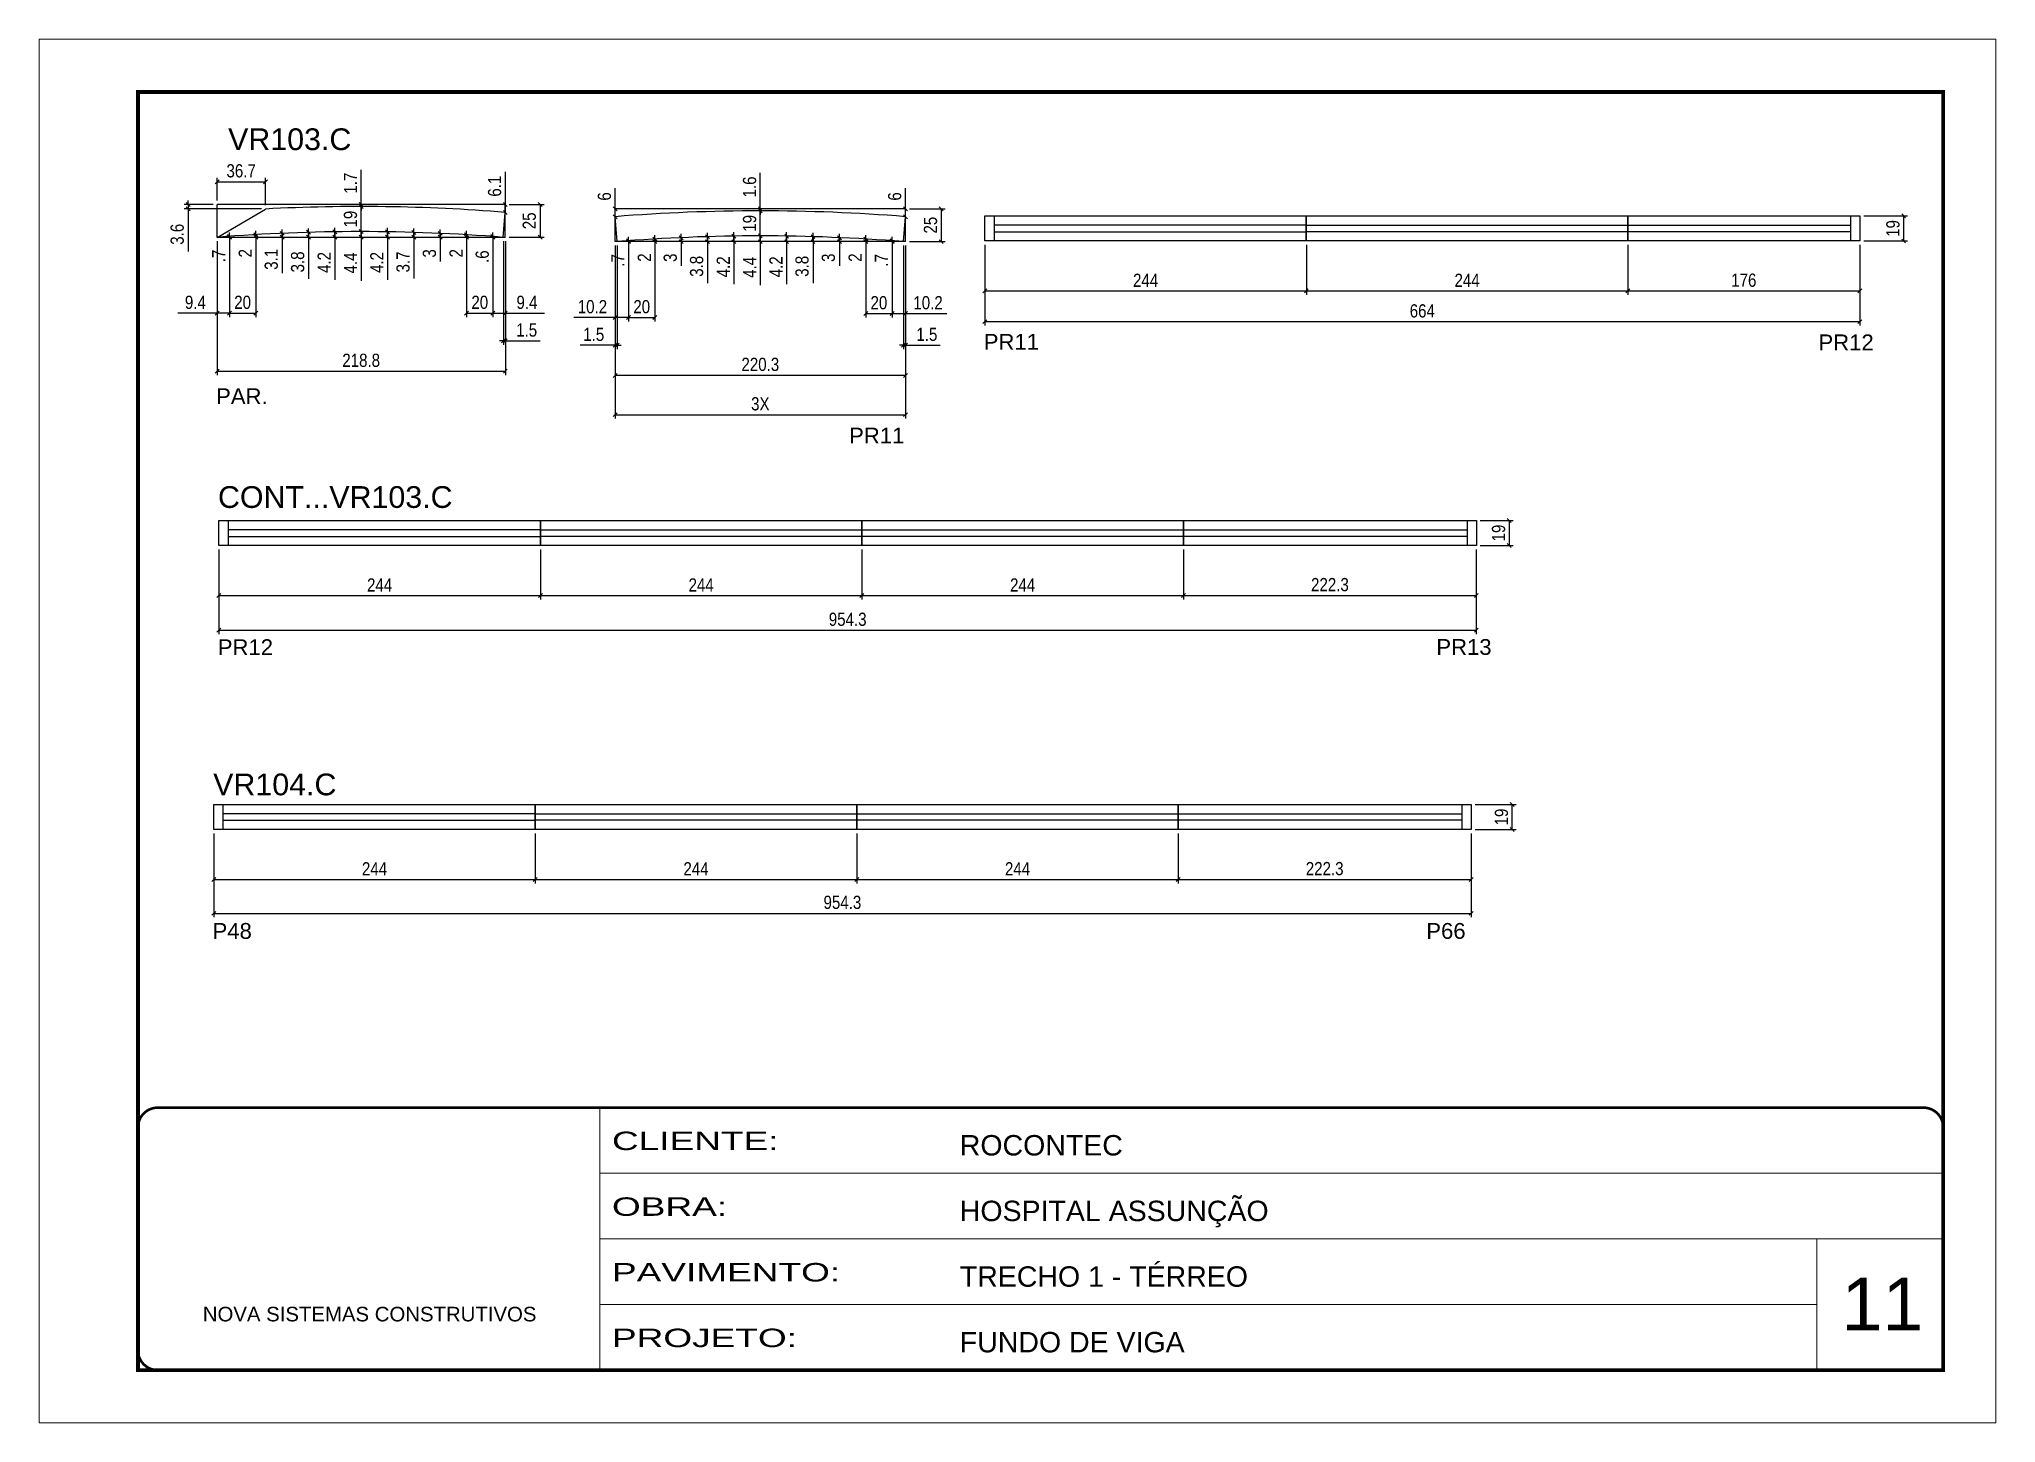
# Model space of a CAD drawing. Extents: x 3171 to 9452, y -2838 to 6252.
# Drawn here: x 6355 to 7840, y 2905 to 3955 of the extents above; entities that cross this region are included whole.
import ezdxf

# ---------------------------------------------------------------- set-up
doc = ezdxf.new("R2010")
doc.units = 0
doc.linetypes.add('CONTINUO', pattern=[0])
doc.linetypes.add('DASHED', pattern=[0.75, 0.5, -0.25])
for name, color, linetype in [('5', 5, 'Continuous'), ('NOMENCLATURA', 7, 'Continuous'), ('Painéis', 200, 'Continuous'), ('SARR_2.2x7', 40, 'Continuous')]:
    doc.layers.add(name, color=color, linetype=linetype)
for name, color, linetype, lineweight in [('CARIMBO', 255, 'Continuous', 9), ('Escoras', 2, 'Continuous', 25), ('Folhas', 255, 'Continuous', 9), ('Romaneio', 3, 'Continuous', 13), ('SARRAFO DE PRESSAO', 251, 'DASHED', 9)]:
    doc.layers.add(name, color=color, linetype=linetype, lineweight=lineweight)
doc.layers.add('FELIPE', color=2, linetype='Continuous', lineweight=13, plot=False)
doc.styles.add('ARIAL', font='arial.ttf')
doc.styles.add('COTA TECNICA', font='techl___.ttf', dxfattribs={"height": 10})
doc.styles.add('COTA TECNICA-50', font='techl___.ttf', dxfattribs={"height": 10})
doc.styles.get("Standard").update_dxf_attribs({"font": 'arial.ttf'})
doc.styles.add('Tecnologia', font='')
doc.styles.get('Tecnologia').set_extended_font_data('Forgotten Futurist')
doc.dimstyles.new('COTA PAINEL-50', dxfattribs={"dimtxt": 10, "dimasz": 3, "dimexe": 3, "dimexo": 3, "dimgap": 3, "dimtad": 1, "dimdec": 1, "dimzin": 12, "dimdsep": 46, "dimtxsty": 'COTA TECNICA-50', "dimblk1": 'OBLIQUE', "dimblk2": 'OBLIQUE', "dimsah": 1, "dimcen": 0.9, "dimclrd": 4, "dimclre": 4, "dimclrt": 240, "dimadec": 1, "dimazin": 3, "dimtfac": 1, "dimtdec": 1, "dimtmove": 0, "dimatfit": 3, "dimfxl": 1, "dimtolj": 1, "dimtzin": 12, "dimarcsym": 0})
doc.dimstyles.new('PAINEL', dxfattribs={"dimtxt": 10, "dimasz": 3, "dimexe": 3, "dimexo": 3, "dimgap": 3, "dimtad": 1, "dimdec": 1, "dimzin": 12, "dimdsep": 46, "dimtxsty": 'COTA TECNICA', "dimblk1": 'OBLIQUE', "dimblk2": 'OBLIQUE', "dimsah": 1, "dimcen": 0.9, "dimclrd": 4, "dimclre": 4, "dimclrt": 240, "dimadec": 1, "dimazin": 3, "dimtfac": 1, "dimtdec": 1, "dimtmove": 0, "dimatfit": 3, "dimfxl": 1, "dimtolj": 1, "dimtzin": 12, "dimarcsym": 0})

msp = doc.modelspace()

# ---------------------------------------------------------------- texts
at = {"layer": '5', "linetype": 'Continuous'}
for s, p in [('PR11', (7071.56, 3719.49)), ('PR12', (7705.05, 3719.08)), ('PAR.', (6488.99, 3678.21)), ('PR11', (6969.39, 3648.36)), ('PR12', (6490.26, 3487.77)), ('PR13', (7415.06, 3487.94)), ('P48', (6486.31, 3272.46)), ('P66', (7407.43, 3272.46))]:
    msp.add_text(s, height=12, rotation=359.99996, dxfattribs=at).set_placement(p)
at = {"layer": 'CARIMBO', "style": 'ARIAL'}
msp.add_text('11', height=40, dxfattribs=at).set_placement((7722.55, 2975.32))
at = {"layer": 'NOMENCLATURA', "linetype": 'Continuous'}
for s, p in [('VR103.C', (6498.1, 3870.97)), ('CONT...VR103.C', (6490.41, 3599.46)), ('VR104.C', (6486.77, 3381.38))]:
    msp.add_text(s, height=16.5, dxfattribs=at).set_placement(p)

# ---------------------------------------------------------------- blocks, each defined once
blk = doc.blocks.new('9999999999')
at = {"color": 30, "linetype": 'CONTINUO'}
for p, q in [((98564.6, 34230.2), (98564.6, 34429.4)), ((98564.6, 34379.6), (99584, 34379.6)), ((98564.6, 34329.8), (99488, 34329.8)), ((99584, 34329.8), (99488, 34329.8)), ((99488, 34329.8), (99488, 34230.2)), ((98564.6, 34280), (99488, 34280))]:
    blk.add_line(p, q, dxfattribs=at)
at = {"color": 30, "linetype": 'CONTINUO', "const_width": 2}
blk.add_lwpolyline([(99584, 34230.2), (99584, 34414.4, 0.414214), (99569, 34429.4), (98229, 34429.4, 0.414214), (98214, 34414.4), (98214, 34245.2, 0.414214), (98229, 34230.2), (99584, 34230.2)], format="xyb", dxfattribs=at)
at = {"layer": 'Folhas'}
blk.add_lwpolyline([(98139, 34190.2), (99624, 34190.2), (99624, 35240.2), (98139, 35240.2)], close=True, dxfattribs=at)
at = {"layer": 'Folhas', "color": 30, "const_width": 3}
blk.add_lwpolyline([(98214, 34230.2), (99584, 34230.2), (99584, 35200.2), (98214, 35200.2)], close=True, dxfattribs=at)
at = {"color": 7, "linetype": 'Continuous', "ltscale": 5, "style": 'ARIAL'}
for s, height, p in [('ROCONTEC', 15.48, (98837.7, 34393.1)), ('HOSPITAL ASSUNÇÃO', 15.483, (98837.7, 34343.3)), ('TRECHO 1 - TÉRREO', 15.483, (98837.7, 34293.5)), ('NOVA SISTEMAS CONSTRUTIVOS', 11.059, (98263.2, 34267.2)), ('FUNDO DE VIGA', 15.483, (98837.7, 34243.7))]:
    blk.add_text(s, height=height, dxfattribs=at).set_placement(p)
at = {"layer": 'Folhas', "color": 7, "style": 'Tecnologia', "width": 1.5}
for s, p in [('CLIENTE:', (98573.7, 34397.2)), ('OBRA:', (98573.7, 34347.3)), ('PAVIMENTO:', (98573.7, 34297.5)), ('PROJETO:', (98573.7, 34247.7))]:
    blk.add_text(s, height=14, dxfattribs=at).set_placement(p)
blk = doc.blocks.new('_Oblique')
at = {"color": 0, "linetype": 'ByBlock', "lineweight": -2}
blk.add_line((-0.5, -0.5), (0.5, 0.5), dxfattribs=at)
blk = doc.blocks.new('*D279')
at = {"layer": 'Defpoints', "color": 0, "linetype": 'ByBlock', "transparency": 16777216}
for p in [(6487.2, 3355.4), (6731.2, 3355.4), (6731.2, 3317.5)]:
    blk.add_point(p, dxfattribs=at)
at = {"layer": 'Romaneio', "color": 4, "linetype": 'ByBlock', "lineweight": -2, "transparency": 16777216}
for p, q in [((6487.2, 3352.4), (6487.2, 3314.5)), ((6731.2, 3352.4), (6731.2, 3314.5)), ((6487.2, 3317.5), (6731.2, 3317.5))]:
    blk.add_line(p, q, dxfattribs=at)
at = {"layer": 'Romaneio', "color": 4, "linetype": 'ByBlock', "lineweight": -2, "transparency": 16777216, "xscale": 3, "yscale": 3, "zscale": 3, "rotation": 180}
blk.add_blockref('_Oblique', (6487.2, 3317.5), dxfattribs=at)
at = {"layer": 'Romaneio', "color": 4, "linetype": 'ByBlock', "lineweight": -2, "transparency": 16777216, "xscale": 3, "yscale": 3, "zscale": 3}
blk.add_blockref('_Oblique', (6731.2, 3317.5), dxfattribs=at)
at = {"layer": 'Romaneio', "color": 240, "linetype": 'ByBlock', "transparency": 16777216, "insert": (6609.2, 3325.6), "char_height": 10, "attachment_point": 5, "style": 'COTA TECNICA-50'}
blk.add_mtext('\\A1;244', dxfattribs=at)
blk = doc.blocks.new('*D280')
at = {"layer": 'Defpoints', "color": 0, "linetype": 'ByBlock', "transparency": 16777216}
for p in [(6731.2, 3355.4), (6975.2, 3355.4), (6975.2, 3317.5)]:
    blk.add_point(p, dxfattribs=at)
at = {"layer": 'Romaneio', "color": 4, "linetype": 'ByBlock', "lineweight": -2, "transparency": 16777216}
for p, q in [((6731.2, 3352.4), (6731.2, 3314.5)), ((6975.2, 3352.4), (6975.2, 3314.5)), ((6731.2, 3317.5), (6975.2, 3317.5))]:
    blk.add_line(p, q, dxfattribs=at)
at = {"layer": 'Romaneio', "color": 4, "linetype": 'ByBlock', "lineweight": -2, "transparency": 16777216, "xscale": 3, "yscale": 3, "zscale": 3, "rotation": 180}
blk.add_blockref('_Oblique', (6731.2, 3317.5), dxfattribs=at)
at = {"layer": 'Romaneio', "color": 4, "linetype": 'ByBlock', "lineweight": -2, "transparency": 16777216, "xscale": 3, "yscale": 3, "zscale": 3}
blk.add_blockref('_Oblique', (6975.2, 3317.5), dxfattribs=at)
at = {"layer": 'Romaneio', "color": 240, "linetype": 'ByBlock', "transparency": 16777216, "insert": (6853.2, 3325.6), "char_height": 10, "attachment_point": 5, "style": 'COTA TECNICA-50'}
blk.add_mtext('\\A1;244', dxfattribs=at)
blk = doc.blocks.new('*D54')
at = {"layer": 'Defpoints', "color": 0, "linetype": 'ByBlock', "transparency": 16777216}
for p in [(6487.2, 3355.4), (7441.5, 3355.4), (7441.5, 3291.8)]:
    blk.add_point(p, dxfattribs=at)
at = {"layer": 'Escoras', "color": 4, "linetype": 'ByBlock', "lineweight": -2, "transparency": 16777216}
for p, q in [((6487.2, 3352.4), (6487.2, 3288.8)), ((7441.5, 3352.4), (7441.5, 3288.8)), ((6487.2, 3291.8), (7441.5, 3291.8))]:
    blk.add_line(p, q, dxfattribs=at)
at = {"layer": 'Escoras', "color": 4, "linetype": 'ByBlock', "lineweight": -2, "transparency": 16777216, "xscale": 3, "yscale": 3, "zscale": 3, "rotation": 180}
blk.add_blockref('_Oblique', (6487.2, 3291.8), dxfattribs=at)
at = {"layer": 'Escoras', "color": 4, "linetype": 'ByBlock', "lineweight": -2, "transparency": 16777216, "xscale": 3, "yscale": 3, "zscale": 3}
blk.add_blockref('_Oblique', (7441.5, 3291.8), dxfattribs=at)
at = {"layer": 'Escoras', "color": 240, "linetype": 'ByBlock', "transparency": 16777216, "insert": (6964.3, 3300.1), "char_height": 10, "attachment_point": 5, "style": 'COTA TECNICA-50'}
blk.add_mtext('\\A1;954.3', dxfattribs=at)
blk = doc.blocks.new('*D55')
at = {"layer": 'Defpoints', "color": 0, "linetype": 'ByBlock', "transparency": 16777216}
for p in [(6975.2, 3355.4), (7219.2, 3355.4), (7219.2, 3317.5)]:
    blk.add_point(p, dxfattribs=at)
at = {"layer": 'Romaneio', "color": 4, "linetype": 'ByBlock', "lineweight": -2, "transparency": 16777216}
for p, q in [((6975.2, 3352.4), (6975.2, 3314.5)), ((7219.2, 3352.4), (7219.2, 3314.5)), ((6975.2, 3317.5), (7219.2, 3317.5))]:
    blk.add_line(p, q, dxfattribs=at)
at = {"layer": 'Romaneio', "color": 4, "linetype": 'ByBlock', "lineweight": -2, "transparency": 16777216, "xscale": 3, "yscale": 3, "zscale": 3, "rotation": 180}
blk.add_blockref('_Oblique', (6975.2, 3317.5), dxfattribs=at)
at = {"layer": 'Romaneio', "color": 4, "linetype": 'ByBlock', "lineweight": -2, "transparency": 16777216, "xscale": 3, "yscale": 3, "zscale": 3}
blk.add_blockref('_Oblique', (7219.2, 3317.5), dxfattribs=at)
at = {"layer": 'Romaneio', "color": 240, "linetype": 'ByBlock', "transparency": 16777216, "insert": (7097.2, 3325.6), "char_height": 10, "attachment_point": 5, "style": 'COTA TECNICA-50'}
blk.add_mtext('\\A1;244', dxfattribs=at)
blk = doc.blocks.new('*D56')
at = {"layer": 'Defpoints', "color": 0, "linetype": 'ByBlock', "transparency": 16777216}
for p in [(7219.2, 3355.4), (7441.5, 3355.4), (7441.5, 3317.5)]:
    blk.add_point(p, dxfattribs=at)
at = {"layer": 'Romaneio', "color": 4, "linetype": 'ByBlock', "lineweight": -2, "transparency": 16777216}
for p, q in [((7219.2, 3352.4), (7219.2, 3314.5)), ((7441.5, 3352.4), (7441.5, 3314.5)), ((7219.2, 3317.5), (7441.5, 3317.5))]:
    blk.add_line(p, q, dxfattribs=at)
at = {"layer": 'Romaneio', "color": 4, "linetype": 'ByBlock', "lineweight": -2, "transparency": 16777216, "xscale": 3, "yscale": 3, "zscale": 3, "rotation": 180}
blk.add_blockref('_Oblique', (7219.2, 3317.5), dxfattribs=at)
at = {"layer": 'Romaneio', "color": 4, "linetype": 'ByBlock', "lineweight": -2, "transparency": 16777216, "xscale": 3, "yscale": 3, "zscale": 3}
blk.add_blockref('_Oblique', (7441.5, 3317.5), dxfattribs=at)
at = {"layer": 'Romaneio', "color": 240, "linetype": 'ByBlock', "transparency": 16777216, "insert": (7330.3, 3325.7), "char_height": 10, "attachment_point": 5, "style": 'COTA TECNICA-50'}
blk.add_mtext('\\A1;222.3', dxfattribs=at)
blk = doc.blocks.new('*D97')
at = {"layer": 'Defpoints', "color": 0, "linetype": 'ByBlock', "transparency": 16777216}
for p in [(6491.1, 3570.9), (6735.1, 3570.9), (6735.1, 3533)]:
    blk.add_point(p, dxfattribs=at)
at = {"layer": 'Romaneio', "color": 4, "linetype": 'ByBlock', "lineweight": -2, "transparency": 16777216}
for p, q in [((6491.1, 3567.9), (6491.1, 3530)), ((6735.1, 3567.9), (6735.1, 3530)), ((6491.1, 3533), (6735.1, 3533))]:
    blk.add_line(p, q, dxfattribs=at)
at = {"layer": 'Romaneio', "color": 4, "linetype": 'ByBlock', "lineweight": -2, "transparency": 16777216, "xscale": 3, "yscale": 3, "zscale": 3, "rotation": 180}
blk.add_blockref('_Oblique', (6491.1, 3533), dxfattribs=at)
at = {"layer": 'Romaneio', "color": 4, "linetype": 'ByBlock', "lineweight": -2, "transparency": 16777216, "xscale": 3, "yscale": 3, "zscale": 3}
blk.add_blockref('_Oblique', (6735.1, 3533), dxfattribs=at)
at = {"layer": 'Romaneio', "color": 240, "linetype": 'ByBlock', "transparency": 16777216, "insert": (6613.1, 3541), "char_height": 10, "attachment_point": 5, "style": 'COTA TECNICA-50'}
blk.add_mtext('\\A1;244', dxfattribs=at)
blk = doc.blocks.new('*D98')
at = {"layer": 'Defpoints', "color": 0, "linetype": 'ByBlock', "transparency": 16777216}
for p in [(6735.1, 3570.9), (6979.1, 3570.9), (6979.1, 3533)]:
    blk.add_point(p, dxfattribs=at)
at = {"layer": 'Romaneio', "color": 4, "linetype": 'ByBlock', "lineweight": -2, "transparency": 16777216}
for p, q in [((6735.1, 3567.9), (6735.1, 3530)), ((6979.1, 3567.9), (6979.1, 3530)), ((6735.1, 3533), (6979.1, 3533))]:
    blk.add_line(p, q, dxfattribs=at)
at = {"layer": 'Romaneio', "color": 4, "linetype": 'ByBlock', "lineweight": -2, "transparency": 16777216, "xscale": 3, "yscale": 3, "zscale": 3, "rotation": 180}
blk.add_blockref('_Oblique', (6735.1, 3533), dxfattribs=at)
at = {"layer": 'Romaneio', "color": 4, "linetype": 'ByBlock', "lineweight": -2, "transparency": 16777216, "xscale": 3, "yscale": 3, "zscale": 3}
blk.add_blockref('_Oblique', (6979.1, 3533), dxfattribs=at)
at = {"layer": 'Romaneio', "color": 240, "linetype": 'ByBlock', "transparency": 16777216, "insert": (6857.1, 3541), "char_height": 10, "attachment_point": 5, "style": 'COTA TECNICA-50'}
blk.add_mtext('\\A1;244', dxfattribs=at)
blk = doc.blocks.new('*D9')
at = {"layer": 'Defpoints', "color": 0, "linetype": 'ByBlock', "transparency": 16777216}
for p in [(6979.1, 3570.9), (7223.1, 3570.9), (7223.1, 3533)]:
    blk.add_point(p, dxfattribs=at)
at = {"layer": 'Romaneio', "color": 4, "linetype": 'ByBlock', "lineweight": -2, "transparency": 16777216}
for p, q in [((6979.1, 3567.9), (6979.1, 3530)), ((7223.1, 3567.9), (7223.1, 3530)), ((6979.1, 3533), (7223.1, 3533))]:
    blk.add_line(p, q, dxfattribs=at)
at = {"layer": 'Romaneio', "color": 4, "linetype": 'ByBlock', "lineweight": -2, "transparency": 16777216, "xscale": 3, "yscale": 3, "zscale": 3, "rotation": 180}
blk.add_blockref('_Oblique', (6979.1, 3533), dxfattribs=at)
at = {"layer": 'Romaneio', "color": 4, "linetype": 'ByBlock', "lineweight": -2, "transparency": 16777216, "xscale": 3, "yscale": 3, "zscale": 3}
blk.add_blockref('_Oblique', (7223.1, 3533), dxfattribs=at)
at = {"layer": 'Romaneio', "color": 240, "linetype": 'ByBlock', "transparency": 16777216, "insert": (7101.1, 3541), "char_height": 10, "attachment_point": 5, "style": 'COTA TECNICA-50'}
blk.add_mtext('\\A1;244', dxfattribs=at)
blk = doc.blocks.new('*D10')
at = {"layer": 'Defpoints', "color": 0, "linetype": 'ByBlock', "transparency": 16777216}
for p in [(7223.1, 3570.9), (7445.4, 3570.9), (7445.4, 3533)]:
    blk.add_point(p, dxfattribs=at)
at = {"layer": 'Romaneio', "color": 4, "linetype": 'ByBlock', "lineweight": -2, "transparency": 16777216}
for p, q in [((7223.1, 3567.9), (7223.1, 3530)), ((7445.4, 3567.9), (7445.4, 3530)), ((7223.1, 3533), (7445.4, 3533))]:
    blk.add_line(p, q, dxfattribs=at)
at = {"layer": 'Romaneio', "color": 4, "linetype": 'ByBlock', "lineweight": -2, "transparency": 16777216, "xscale": 3, "yscale": 3, "zscale": 3, "rotation": 180}
blk.add_blockref('_Oblique', (7223.1, 3533), dxfattribs=at)
at = {"layer": 'Romaneio', "color": 4, "linetype": 'ByBlock', "lineweight": -2, "transparency": 16777216, "xscale": 3, "yscale": 3, "zscale": 3}
blk.add_blockref('_Oblique', (7445.4, 3533), dxfattribs=at)
at = {"layer": 'Romaneio', "color": 240, "linetype": 'ByBlock', "transparency": 16777216, "insert": (7334.3, 3541.2), "char_height": 10, "attachment_point": 5, "style": 'COTA TECNICA-50'}
blk.add_mtext('\\A1;222.3', dxfattribs=at)
blk = doc.blocks.new('*D11')
at = {"layer": 'Defpoints', "color": 0, "linetype": 'ByBlock', "transparency": 16777216}
for p in [(6491.1, 3570.9), (7445.4, 3570.9), (7445.4, 3506.6)]:
    blk.add_point(p, dxfattribs=at)
at = {"layer": 'Escoras', "color": 4, "linetype": 'ByBlock', "lineweight": -2, "transparency": 16777216}
for p, q in [((6491.1, 3567.9), (6491.1, 3503.6)), ((7445.4, 3567.9), (7445.4, 3503.6)), ((6491.1, 3506.6), (7445.4, 3506.6))]:
    blk.add_line(p, q, dxfattribs=at)
at = {"layer": 'Escoras', "color": 4, "linetype": 'ByBlock', "lineweight": -2, "transparency": 16777216, "xscale": 3, "yscale": 3, "zscale": 3, "rotation": 180}
blk.add_blockref('_Oblique', (6491.1, 3506.6), dxfattribs=at)
at = {"layer": 'Escoras', "color": 4, "linetype": 'ByBlock', "lineweight": -2, "transparency": 16777216, "xscale": 3, "yscale": 3, "zscale": 3}
blk.add_blockref('_Oblique', (7445.4, 3506.6), dxfattribs=at)
at = {"layer": 'Escoras', "color": 240, "linetype": 'ByBlock', "transparency": 16777216, "insert": (6968.3, 3514.9), "char_height": 10, "attachment_point": 5, "style": 'COTA TECNICA-50'}
blk.add_mtext('\\A1;954.3', dxfattribs=at)
blk = doc.blocks.new('*D99')
at = {"layer": 'Defpoints', "color": 0, "linetype": 'ByBlock', "transparency": 16777216}
for p in [(7445.4, 3589.9), (7445.4, 3570.9), (7470.4, 3570.9)]:
    blk.add_point(p, dxfattribs=at)
at = {"layer": 'Escoras', "color": 4, "linetype": 'ByBlock', "lineweight": -2, "transparency": 16777216}
for p, q in [((7448.4, 3589.9), (7473.4, 3589.9)), ((7470.4, 3589.9), (7470.4, 3570.9)), ((7448.4, 3570.9), (7473.4, 3570.9))]:
    blk.add_line(p, q, dxfattribs=at)
at = {"layer": 'Escoras', "color": 4, "linetype": 'ByBlock', "lineweight": -2, "transparency": 16777216, "xscale": 3, "yscale": 3, "zscale": 3}
for p, rotation in [((7470.4, 3589.9), 90), ((7470.4, 3570.9), 270)]:
    blk.add_blockref('_Oblique', p, dxfattribs=dict(at, rotation=rotation))
at = {"layer": 'Escoras', "color": 240, "linetype": 'ByBlock', "transparency": 16777216, "insert": (7462.3, 3580.4), "char_height": 10, "attachment_point": 5, "rotation": 90, "style": 'COTA TECNICA-50'}
blk.add_mtext('\\A1;19', dxfattribs=at)
blk = doc.blocks.new('*D100')
at = {"layer": 'Defpoints', "color": 0, "linetype": 'ByBlock', "transparency": 16777216}
for p in [(7072.4, 3802), (7316.4, 3802), (7316.4, 3764.1)]:
    blk.add_point(p, dxfattribs=at)
at = {"layer": 'Romaneio', "color": 4, "linetype": 'ByBlock', "lineweight": -2, "transparency": 16777216}
for p, q in [((7072.4, 3799), (7072.4, 3761.1)), ((7316.4, 3799), (7316.4, 3761.1)), ((7072.4, 3764.1), (7316.4, 3764.1))]:
    blk.add_line(p, q, dxfattribs=at)
at = {"layer": 'Romaneio', "color": 4, "linetype": 'ByBlock', "lineweight": -2, "transparency": 16777216, "xscale": 3, "yscale": 3, "zscale": 3, "rotation": 180}
blk.add_blockref('_Oblique', (7072.4, 3764.1), dxfattribs=at)
at = {"layer": 'Romaneio', "color": 4, "linetype": 'ByBlock', "lineweight": -2, "transparency": 16777216, "xscale": 3, "yscale": 3, "zscale": 3}
blk.add_blockref('_Oblique', (7316.4, 3764.1), dxfattribs=at)
at = {"layer": 'Romaneio', "color": 240, "linetype": 'ByBlock', "transparency": 16777216, "insert": (7194.4, 3772.2), "char_height": 10, "attachment_point": 5, "style": 'COTA TECNICA-50'}
blk.add_mtext('\\A1;244', dxfattribs=at)
blk = doc.blocks.new('*D101')
at = {"layer": 'Defpoints', "color": 0, "linetype": 'ByBlock', "transparency": 16777216}
for p in [(7316.4, 3802), (7560.4, 3802), (7560.4, 3764.1)]:
    blk.add_point(p, dxfattribs=at)
at = {"layer": 'Romaneio', "color": 4, "linetype": 'ByBlock', "lineweight": -2, "transparency": 16777216}
for p, q in [((7316.4, 3799), (7316.4, 3761.1)), ((7560.4, 3799), (7560.4, 3761.1)), ((7316.4, 3764.1), (7560.4, 3764.1))]:
    blk.add_line(p, q, dxfattribs=at)
at = {"layer": 'Romaneio', "color": 4, "linetype": 'ByBlock', "lineweight": -2, "transparency": 16777216, "xscale": 3, "yscale": 3, "zscale": 3, "rotation": 180}
blk.add_blockref('_Oblique', (7316.4, 3764.1), dxfattribs=at)
at = {"layer": 'Romaneio', "color": 4, "linetype": 'ByBlock', "lineweight": -2, "transparency": 16777216, "xscale": 3, "yscale": 3, "zscale": 3}
blk.add_blockref('_Oblique', (7560.4, 3764.1), dxfattribs=at)
at = {"layer": 'Romaneio', "color": 240, "linetype": 'ByBlock', "transparency": 16777216, "insert": (7438.4, 3772.2), "char_height": 10, "attachment_point": 5, "style": 'COTA TECNICA-50'}
blk.add_mtext('\\A1;244', dxfattribs=at)
blk = doc.blocks.new('*D12')
at = {"layer": 'Defpoints', "color": 0, "linetype": 'ByBlock', "transparency": 16777216}
for p in [(7560.4, 3802), (7736.4, 3802), (7736.4, 3764.1)]:
    blk.add_point(p, dxfattribs=at)
at = {"layer": 'Escoras', "color": 4, "linetype": 'ByBlock', "lineweight": -2, "transparency": 16777216}
for p, q in [((7560.4, 3799), (7560.4, 3761.1)), ((7736.4, 3799), (7736.4, 3761.1)), ((7560.4, 3764.1), (7736.4, 3764.1))]:
    blk.add_line(p, q, dxfattribs=at)
at = {"layer": 'Escoras', "color": 4, "linetype": 'ByBlock', "lineweight": -2, "transparency": 16777216, "xscale": 3, "yscale": 3, "zscale": 3, "rotation": 180}
blk.add_blockref('_Oblique', (7560.4, 3764.1), dxfattribs=at)
at = {"layer": 'Escoras', "color": 4, "linetype": 'ByBlock', "lineweight": -2, "transparency": 16777216, "xscale": 3, "yscale": 3, "zscale": 3}
blk.add_blockref('_Oblique', (7736.4, 3764.1), dxfattribs=at)
at = {"layer": 'Escoras', "color": 240, "linetype": 'ByBlock', "transparency": 16777216, "insert": (7648.4, 3772.2), "char_height": 10, "attachment_point": 5, "style": 'COTA TECNICA-50'}
blk.add_mtext('\\A1;176', dxfattribs=at)
blk = doc.blocks.new('*D102')
at = {"layer": 'Defpoints', "color": 0, "linetype": 'ByBlock', "transparency": 16777216}
for p in [(7072.4, 3802), (7736.4, 3802), (7736.4, 3740.8)]:
    blk.add_point(p, dxfattribs=at)
at = {"layer": 'Escoras', "color": 4, "linetype": 'ByBlock', "lineweight": -2, "transparency": 16777216}
for p, q in [((7072.4, 3799), (7072.4, 3737.8)), ((7736.4, 3799), (7736.4, 3737.8)), ((7072.4, 3740.8), (7736.4, 3740.8))]:
    blk.add_line(p, q, dxfattribs=at)
at = {"layer": 'Escoras', "color": 4, "linetype": 'ByBlock', "lineweight": -2, "transparency": 16777216, "xscale": 3, "yscale": 3, "zscale": 3, "rotation": 180}
blk.add_blockref('_Oblique', (7072.4, 3740.8), dxfattribs=at)
at = {"layer": 'Escoras', "color": 4, "linetype": 'ByBlock', "lineweight": -2, "transparency": 16777216, "xscale": 3, "yscale": 3, "zscale": 3}
blk.add_blockref('_Oblique', (7736.4, 3740.8), dxfattribs=at)
at = {"layer": 'Escoras', "color": 240, "linetype": 'ByBlock', "transparency": 16777216, "insert": (7404.4, 3748.9), "char_height": 10, "attachment_point": 5, "style": 'COTA TECNICA-50'}
blk.add_mtext('\\A1;664', dxfattribs=at)
blk = doc.blocks.new('*D103')
at = {"layer": 'Defpoints', "color": 0, "linetype": 'ByBlock', "transparency": 16777216}
for p in [(7736.4, 3821), (7736.4, 3802), (7769.7, 3802)]:
    blk.add_point(p, dxfattribs=at)
at = {"layer": 'Escoras', "color": 4, "linetype": 'ByBlock', "lineweight": -2, "transparency": 16777216}
for p, q in [((7739.4, 3821), (7772.7, 3821)), ((7769.7, 3821), (7769.7, 3802)), ((7739.4, 3802), (7772.7, 3802))]:
    blk.add_line(p, q, dxfattribs=at)
at = {"layer": 'Escoras', "color": 4, "linetype": 'ByBlock', "lineweight": -2, "transparency": 16777216, "xscale": 3, "yscale": 3, "zscale": 3}
for p, rotation in [((7769.7, 3821), 90), ((7769.7, 3802), 270)]:
    blk.add_blockref('_Oblique', p, dxfattribs=dict(at, rotation=rotation))
at = {"layer": 'Escoras', "color": 240, "linetype": 'ByBlock', "transparency": 16777216, "insert": (7761.6, 3811.5), "char_height": 10, "attachment_point": 5, "rotation": 90, "style": 'COTA TECNICA-50'}
blk.add_mtext('\\A1;19', dxfattribs=at)
blk = doc.blocks.new('*D104')
at = {"layer": 'Defpoints', "color": 0, "linetype": 'ByBlock', "transparency": 16777216}
for p in [(6708.5, 3829.8), (6708.5, 3804.8), (6734.9, 3804.8)]:
    blk.add_point(p, dxfattribs=at)
at = {"layer": 'Escoras', "color": 4, "linetype": 'ByBlock', "lineweight": -2, "transparency": 16777216}
for p, q in [((6711.5, 3829.8), (6737.9, 3829.8)), ((6734.9, 3829.8), (6734.9, 3804.8)), ((6711.5, 3804.8), (6737.9, 3804.8))]:
    blk.add_line(p, q, dxfattribs=at)
at = {"layer": 'Escoras', "color": 4, "linetype": 'ByBlock', "lineweight": -2, "transparency": 16777216, "xscale": 3, "yscale": 3, "zscale": 3}
for p, rotation in [((6734.9, 3829.8), 90), ((6734.9, 3804.8), 270)]:
    blk.add_blockref('_Oblique', p, dxfattribs=dict(at, rotation=rotation))
at = {"layer": 'Escoras', "color": 240, "linetype": 'ByBlock', "transparency": 16777216, "insert": (6726.7, 3817.3), "char_height": 10, "attachment_point": 5, "rotation": 90, "style": 'COTA TECNICA-50'}
blk.add_mtext('\\A1;25', dxfattribs=at)
blk = doc.blocks.new('*D105')
at = {"layer": 'Defpoints', "color": 0, "linetype": 'ByBlock', "transparency": 16777216}
for p in [(7012.1, 3826.5), (7012.1, 3801.5), (7039.3, 3801.5)]:
    blk.add_point(p, dxfattribs=at)
at = {"layer": 'Escoras', "color": 4, "linetype": 'ByBlock', "lineweight": -2, "transparency": 16777216}
for p, q in [((7015.1, 3826.5), (7042.3, 3826.5)), ((7039.3, 3826.5), (7039.3, 3801.5)), ((7015.1, 3801.5), (7042.3, 3801.5))]:
    blk.add_line(p, q, dxfattribs=at)
at = {"layer": 'Escoras', "color": 4, "linetype": 'ByBlock', "lineweight": -2, "transparency": 16777216, "xscale": 3, "yscale": 3, "zscale": 3}
for p, rotation in [((7039.3, 3826.5), 90), ((7039.3, 3801.5), 270)]:
    blk.add_blockref('_Oblique', p, dxfattribs=dict(at, rotation=rotation))
at = {"layer": 'Escoras', "color": 240, "linetype": 'ByBlock', "transparency": 16777216, "insert": (7031.2, 3814), "char_height": 10, "attachment_point": 5, "rotation": 90, "style": 'COTA TECNICA-50'}
blk.add_mtext('\\A1;25', dxfattribs=at)
blk = doc.blocks.new('*D130')
at = {"layer": 'Defpoints', "color": 0, "linetype": 'ByBlock', "transparency": 16777216}
for p in [(6489.7, 3804.8), (6708.5, 3804.8), (6708.5, 3703.3)]:
    blk.add_point(p, dxfattribs=at)
at = {"layer": 'Escoras', "color": 4, "linetype": 'ByBlock', "lineweight": -2, "transparency": 16777216}
for p, q in [((6489.7, 3801.8), (6489.7, 3700.3)), ((6708.5, 3801.8), (6708.5, 3700.3)), ((6489.7, 3703.3), (6708.5, 3703.3))]:
    blk.add_line(p, q, dxfattribs=at)
at = {"layer": 'Escoras', "color": 4, "linetype": 'ByBlock', "lineweight": -2, "transparency": 16777216, "xscale": 3, "yscale": 3, "zscale": 3, "rotation": 180}
blk.add_blockref('_Oblique', (6489.7, 3703.3), dxfattribs=at)
at = {"layer": 'Escoras', "color": 4, "linetype": 'ByBlock', "lineweight": -2, "transparency": 16777216, "xscale": 3, "yscale": 3, "zscale": 3}
blk.add_blockref('_Oblique', (6708.5, 3703.3), dxfattribs=at)
at = {"layer": 'Escoras', "color": 240, "linetype": 'ByBlock', "transparency": 16777216, "insert": (6599.1, 3711.4), "char_height": 10, "attachment_point": 5, "style": 'COTA TECNICA-50'}
blk.add_mtext('\\A1;218.8', dxfattribs=at)
blk = doc.blocks.new('*D131')
at = {"layer": 'Defpoints', "color": 0, "linetype": 'ByBlock', "transparency": 16777216}
for p in [(6791.8, 3801.5), (7012.1, 3801.5), (6791.8, 3700)]:
    blk.add_point(p, dxfattribs=at)
at = {"layer": 'Escoras', "color": 4, "linetype": 'ByBlock', "lineweight": -2, "transparency": 16777216}
for p, q in [((6791.8, 3798.5), (6791.8, 3697)), ((7012.1, 3798.5), (7012.1, 3697)), ((7012.1, 3700), (6791.8, 3700))]:
    blk.add_line(p, q, dxfattribs=at)
at = {"layer": 'Escoras', "color": 4, "linetype": 'ByBlock', "lineweight": -2, "transparency": 16777216, "xscale": 3, "yscale": 3, "zscale": 3, "rotation": 180}
blk.add_blockref('_Oblique', (6791.8, 3700), dxfattribs=at)
at = {"layer": 'Escoras', "color": 4, "linetype": 'ByBlock', "lineweight": -2, "transparency": 16777216, "xscale": 3, "yscale": 3, "zscale": 3}
blk.add_blockref('_Oblique', (7012.1, 3700), dxfattribs=at)
at = {"layer": 'Escoras', "color": 240, "linetype": 'ByBlock', "transparency": 16777216, "insert": (6902, 3708.3), "char_height": 10, "attachment_point": 5, "style": 'COTA TECNICA-50'}
blk.add_mtext('\\A1;220.3', dxfattribs=at)
blk = doc.blocks.new('*D132')
at = {"layer": 'Defpoints', "color": 0, "linetype": 'ByBlock', "transparency": 16777216}
for p in [(6707, 3804.8), (6708.5, 3804.8), (6708.5, 3726.3)]:
    blk.add_point(p, dxfattribs=at)
at = {"layer": 'Escoras', "color": 4, "linetype": 'ByBlock', "lineweight": -2, "transparency": 16777216}
for p, q in [((6707, 3801.8), (6707, 3723.3)), ((6708.5, 3801.8), (6708.5, 3723.3)), ((6707, 3726.3), (6704, 3726.3)), ((6707, 3726.3), (6708.5, 3726.3)), ((6708.5, 3726.3), (6735, 3726.3))]:
    blk.add_line(p, q, dxfattribs=at)
at = {"layer": 'Escoras', "color": 4, "linetype": 'ByBlock', "lineweight": -2, "transparency": 16777216, "xscale": 3, "yscale": 3, "zscale": 3}
blk.add_blockref('_Oblique', (6707, 3726.3), dxfattribs=at)
at = {"layer": 'Escoras', "color": 4, "linetype": 'ByBlock', "lineweight": -2, "transparency": 16777216, "xscale": 3, "yscale": 3, "zscale": 3, "rotation": 180}
blk.add_blockref('_Oblique', (6708.5, 3726.3), dxfattribs=at)
at = {"layer": 'Escoras', "color": 240, "linetype": 'ByBlock', "transparency": 16777216, "insert": (6724.7, 3734.4), "char_height": 10, "attachment_point": 5, "style": 'COTA TECNICA-50'}
blk.add_mtext('\\A1;1.5', dxfattribs=at)
blk = doc.blocks.new('*D133')
at = {"layer": 'Defpoints', "color": 0, "linetype": 'ByBlock', "transparency": 16777216}
for p in [(6489.7, 3804.8), (6499.1, 3804.8), (6489.7, 3747.3)]:
    blk.add_point(p, dxfattribs=at)
at = {"layer": 'Escoras', "color": 4, "linetype": 'ByBlock', "lineweight": -2, "transparency": 16777216}
for p, q in [((6489.7, 3801.8), (6489.7, 3744.3)), ((6499.1, 3801.8), (6499.1, 3744.3)), ((6489.7, 3747.3), (6459.9, 3747.3)), ((6499.1, 3747.3), (6489.7, 3747.3))]:
    blk.add_line(p, q, dxfattribs=at)
at = {"layer": 'Escoras', "color": 4, "linetype": 'ByBlock', "lineweight": -2, "transparency": 16777216, "xscale": 3, "yscale": 3, "zscale": 3, "rotation": 180}
blk.add_blockref('_Oblique', (6489.7, 3747.3), dxfattribs=at)
at = {"layer": 'Escoras', "color": 4, "linetype": 'ByBlock', "lineweight": -2, "transparency": 16777216, "xscale": 3, "yscale": 3, "zscale": 3}
blk.add_blockref('_Oblique', (6499.1, 3747.3), dxfattribs=at)
at = {"layer": 'Escoras', "color": 240, "linetype": 'ByBlock', "transparency": 16777216, "insert": (6473.3, 3755.4), "char_height": 10, "attachment_point": 5, "style": 'COTA TECNICA-50'}
blk.add_mtext('\\A1;9.4', dxfattribs=at)
blk = doc.blocks.new('*D134')
at = {"layer": 'Defpoints', "color": 0, "linetype": 'ByBlock', "transparency": 16777216}
for p in [(6499.1, 3804.8), (6519.1, 3804.8), (6519.1, 3747.3)]:
    blk.add_point(p, dxfattribs=at)
at = {"layer": 'Escoras', "color": 4, "linetype": 'ByBlock', "lineweight": -2, "transparency": 16777216}
for p, q in [((6499.1, 3801.8), (6499.1, 3744.3)), ((6519.1, 3801.8), (6519.1, 3744.3)), ((6499.1, 3747.3), (6519.1, 3747.3))]:
    blk.add_line(p, q, dxfattribs=at)
at = {"layer": 'Escoras', "color": 4, "linetype": 'ByBlock', "lineweight": -2, "transparency": 16777216, "xscale": 3, "yscale": 3, "zscale": 3, "rotation": 180}
blk.add_blockref('_Oblique', (6499.1, 3747.3), dxfattribs=at)
at = {"layer": 'Escoras', "color": 4, "linetype": 'ByBlock', "lineweight": -2, "transparency": 16777216, "xscale": 3, "yscale": 3, "zscale": 3}
blk.add_blockref('_Oblique', (6519.1, 3747.3), dxfattribs=at)
at = {"layer": 'Escoras', "color": 240, "linetype": 'ByBlock', "transparency": 16777216, "insert": (6509.1, 3755.4), "char_height": 10, "attachment_point": 5, "style": 'COTA TECNICA-50'}
blk.add_mtext('\\A1;20', dxfattribs=at)
blk = doc.blocks.new('*D135')
at = {"layer": 'Defpoints', "color": 0, "linetype": 'ByBlock', "transparency": 16777216}
for p in [(6699.1, 3804.8), (6708.5, 3804.8), (6708.5, 3747.3)]:
    blk.add_point(p, dxfattribs=at)
at = {"layer": 'Escoras', "color": 4, "linetype": 'ByBlock', "lineweight": -2, "transparency": 16777216}
for p, q in [((6699.1, 3801.8), (6699.1, 3744.3)), ((6708.5, 3801.8), (6708.5, 3744.3)), ((6699.1, 3747.3), (6708.5, 3747.3)), ((6708.5, 3747.3), (6738.3, 3747.3))]:
    blk.add_line(p, q, dxfattribs=at)
at = {"layer": 'Escoras', "color": 4, "linetype": 'ByBlock', "lineweight": -2, "transparency": 16777216, "xscale": 3, "yscale": 3, "zscale": 3, "rotation": 180}
blk.add_blockref('_Oblique', (6699.1, 3747.3), dxfattribs=at)
at = {"layer": 'Escoras', "color": 4, "linetype": 'ByBlock', "lineweight": -2, "transparency": 16777216, "xscale": 3, "yscale": 3, "zscale": 3}
blk.add_blockref('_Oblique', (6708.5, 3747.3), dxfattribs=at)
at = {"layer": 'Escoras', "color": 240, "linetype": 'ByBlock', "transparency": 16777216, "insert": (6724.9, 3755.4), "char_height": 10, "attachment_point": 5, "style": 'COTA TECNICA-50'}
blk.add_mtext('\\A1;9.4', dxfattribs=at)
blk = doc.blocks.new('*D136')
at = {"layer": 'Defpoints', "color": 0, "linetype": 'ByBlock', "transparency": 16777216}
for p in [(6679.1, 3804.8), (6699.1, 3804.8), (6699.1, 3747.3)]:
    blk.add_point(p, dxfattribs=at)
at = {"layer": 'Escoras', "color": 4, "linetype": 'ByBlock', "lineweight": -2, "transparency": 16777216}
for p, q in [((6679.1, 3801.8), (6679.1, 3744.3)), ((6699.1, 3801.8), (6699.1, 3744.3)), ((6679.1, 3747.3), (6699.1, 3747.3))]:
    blk.add_line(p, q, dxfattribs=at)
at = {"layer": 'Escoras', "color": 4, "linetype": 'ByBlock', "lineweight": -2, "transparency": 16777216, "xscale": 3, "yscale": 3, "zscale": 3, "rotation": 180}
blk.add_blockref('_Oblique', (6679.1, 3747.3), dxfattribs=at)
at = {"layer": 'Escoras', "color": 4, "linetype": 'ByBlock', "lineweight": -2, "transparency": 16777216, "xscale": 3, "yscale": 3, "zscale": 3}
blk.add_blockref('_Oblique', (6699.1, 3747.3), dxfattribs=at)
at = {"layer": 'Escoras', "color": 240, "linetype": 'ByBlock', "transparency": 16777216, "insert": (6689.1, 3755.4), "char_height": 10, "attachment_point": 5, "style": 'COTA TECNICA-50'}
blk.add_mtext('\\A1;20', dxfattribs=at)
blk = doc.blocks.new('*D137')
at = {"layer": 'Defpoints', "color": 0, "linetype": 'ByBlock', "transparency": 16777216}
for p in [(6708.5, 3829.8), (6708.5, 3829.8), (6708.5, 3823.7)]:
    blk.add_point(p, dxfattribs=at)
at = {"layer": 'Escoras', "color": 4, "linetype": 'ByBlock', "lineweight": -2, "transparency": 16777216}
for p, q in [((6708.5, 3829.8), (6708.5, 3854.5)), ((6708.5, 3823.7), (6708.5, 3829.8)), ((6711.5, 3829.8), (6711.5, 3829.8)), ((6711.5, 3823.7), (6711.5, 3823.7))]:
    blk.add_line(p, q, dxfattribs=at)
at = {"layer": 'Escoras', "color": 4, "linetype": 'ByBlock', "lineweight": -2, "transparency": 16777216, "xscale": 3, "yscale": 3, "zscale": 3}
for p, rotation in [((6708.5, 3829.8), 90), ((6708.5, 3823.7), 270)]:
    blk.add_blockref('_Oblique', p, dxfattribs=dict(at, rotation=rotation))
at = {"layer": 'Escoras', "color": 240, "linetype": 'ByBlock', "transparency": 16777216, "insert": (6700.4, 3843.6), "char_height": 10, "attachment_point": 5, "rotation": 90, "style": 'COTA TECNICA-50'}
blk.add_mtext('\\A1;6.1', dxfattribs=at)
blk = doc.blocks.new('*D138')
at = {"layer": 'Defpoints', "color": 0, "linetype": 'ByBlock', "transparency": 16777216}
for p in [(6467.7, 3826.3), (6489.7, 3829.8), (6526.4, 3826.3)]:
    blk.add_point(p, dxfattribs=at)
at = {"layer": 'Escoras', "color": 4, "linetype": 'ByBlock', "lineweight": -2, "transparency": 16777216}
for p, q in [((6467.7, 3829.8), (6467.7, 3832.8)), ((6486.7, 3829.8), (6464.7, 3829.8)), ((6523.4, 3826.3), (6464.7, 3826.3)), ((6467.7, 3829.8), (6467.7, 3826.3)), ((6467.7, 3826.3), (6467.7, 3794))]:
    blk.add_line(p, q, dxfattribs=at)
at = {"layer": 'Escoras', "color": 4, "linetype": 'ByBlock', "lineweight": -2, "transparency": 16777216, "xscale": 3, "yscale": 3, "zscale": 3}
for p, rotation in [((6467.7, 3829.8), 270), ((6467.7, 3826.3), 90)]:
    blk.add_blockref('_Oblique', p, dxfattribs=dict(at, rotation=rotation))
at = {"layer": 'Escoras', "color": 240, "linetype": 'ByBlock', "transparency": 16777216, "insert": (6459.5, 3807.1), "char_height": 10, "attachment_point": 5, "rotation": 90, "style": 'COTA TECNICA-50'}
blk.add_mtext('\\A1;3.6', dxfattribs=at)
blk = doc.blocks.new('*D139')
at = {"layer": 'Defpoints', "color": 0, "linetype": 'ByBlock', "transparency": 16777216}
for p in [(6526.4, 3847), (6489.7, 3829.8), (6526.4, 3826.3)]:
    blk.add_point(p, dxfattribs=at)
at = {"layer": 'Escoras', "color": 4, "linetype": 'ByBlock', "lineweight": -2, "transparency": 16777216}
for p, q in [((6489.7, 3832.8), (6489.7, 3850)), ((6489.7, 3847), (6526.4, 3847)), ((6526.4, 3829.3), (6526.4, 3850))]:
    blk.add_line(p, q, dxfattribs=at)
at = {"layer": 'Escoras', "color": 4, "linetype": 'ByBlock', "lineweight": -2, "transparency": 16777216, "xscale": 3, "yscale": 3, "zscale": 3, "rotation": 180}
blk.add_blockref('_Oblique', (6489.7, 3847), dxfattribs=at)
at = {"layer": 'Escoras', "color": 4, "linetype": 'ByBlock', "lineweight": -2, "transparency": 16777216, "xscale": 3, "yscale": 3, "zscale": 3}
blk.add_blockref('_Oblique', (6526.4, 3847), dxfattribs=at)
at = {"layer": 'Escoras', "color": 240, "linetype": 'ByBlock', "transparency": 16777216, "insert": (6508, 3855.2), "char_height": 10, "attachment_point": 5, "style": 'COTA TECNICA-50'}
blk.add_mtext('\\A1;36.7', dxfattribs=at)
blk = doc.blocks.new('*D140')
at = {"layer": 'Defpoints', "color": 0, "linetype": 'ByBlock', "transparency": 16777216}
for p in [(6499.1, 3805.5), (6499.1, 3804.8), (6499.1, 3804.8)]:
    blk.add_point(p, dxfattribs=at)
at = {"layer": 'Escoras', "color": 4, "linetype": 'ByBlock', "lineweight": -2, "transparency": 16777216}
for p, q in [((6499.1, 3805.5), (6499.1, 3808.5)), ((6499.1, 3805.5), (6499.1, 3804.8)), ((6499.1, 3804.8), (6499.1, 3782.4)), ((6502.1, 3805.5), (6502.1, 3805.5)), ((6502.1, 3804.8), (6502.1, 3804.8))]:
    blk.add_line(p, q, dxfattribs=at)
at = {"layer": 'Escoras', "color": 4, "linetype": 'ByBlock', "lineweight": -2, "transparency": 16777216, "xscale": 3, "yscale": 3, "zscale": 3}
for p, rotation in [((6499.1, 3805.5), 270), ((6499.1, 3804.8), 90)]:
    blk.add_blockref('_Oblique', p, dxfattribs=dict(at, rotation=rotation))
at = {"layer": 'Escoras', "color": 240, "linetype": 'ByBlock', "transparency": 16777216, "insert": (6491, 3790.6), "char_height": 10, "attachment_point": 5, "rotation": 90, "style": 'COTA TECNICA-50'}
blk.add_mtext('\\A1;.7', dxfattribs=at)
blk = doc.blocks.new('*D141')
at = {"layer": 'Defpoints', "color": 0, "linetype": 'ByBlock', "transparency": 16777216}
for p in [(6519.1, 3806.8), (6519.1, 3804.8), (6519.1, 3804.8)]:
    blk.add_point(p, dxfattribs=at)
at = {"layer": 'Escoras', "color": 4, "linetype": 'ByBlock', "lineweight": -2, "transparency": 16777216}
for p, q in [((6519.1, 3806.8), (6519.1, 3809.8)), ((6519.1, 3806.8), (6519.1, 3804.8)), ((6519.1, 3804.8), (6519.1, 3786.7)), ((6522.1, 3806.8), (6522.1, 3806.8)), ((6522.1, 3804.8), (6522.1, 3804.8))]:
    blk.add_line(p, q, dxfattribs=at)
at = {"layer": 'Escoras', "color": 4, "linetype": 'ByBlock', "lineweight": -2, "transparency": 16777216, "xscale": 3, "yscale": 3, "zscale": 3}
for p, rotation in [((6519.1, 3806.8), 270), ((6519.1, 3804.8), 90)]:
    blk.add_blockref('_Oblique', p, dxfattribs=dict(at, rotation=rotation))
at = {"layer": 'Escoras', "color": 240, "linetype": 'ByBlock', "transparency": 16777216, "insert": (6511.1, 3792.7), "char_height": 10, "attachment_point": 5, "rotation": 90, "style": 'COTA TECNICA-50'}
blk.add_mtext('\\A1;2', dxfattribs=at)
blk = doc.blocks.new('*D142')
at = {"layer": 'Defpoints', "color": 0, "linetype": 'ByBlock', "transparency": 16777216}
for p in [(6539.1, 3807.8), (6539.1, 3804.8), (6539.1, 3804.8)]:
    blk.add_point(p, dxfattribs=at)
at = {"layer": 'Escoras', "color": 4, "linetype": 'ByBlock', "lineweight": -2, "transparency": 16777216}
for p, q in [((6539.1, 3807.8), (6539.1, 3810.8)), ((6539.1, 3807.8), (6539.1, 3804.8)), ((6539.1, 3804.8), (6539.1, 3777.5)), ((6542.1, 3807.8), (6542.1, 3807.8)), ((6542.1, 3804.8), (6542.1, 3804.8))]:
    blk.add_line(p, q, dxfattribs=at)
at = {"layer": 'Escoras', "color": 4, "linetype": 'ByBlock', "lineweight": -2, "transparency": 16777216, "xscale": 3, "yscale": 3, "zscale": 3}
for p, rotation in [((6539.1, 3807.8), 270), ((6539.1, 3804.8), 90)]:
    blk.add_blockref('_Oblique', p, dxfattribs=dict(at, rotation=rotation))
at = {"layer": 'Escoras', "color": 240, "linetype": 'ByBlock', "transparency": 16777216, "insert": (6530.9, 3788.1), "char_height": 10, "attachment_point": 5, "rotation": 90, "style": 'COTA TECNICA-50'}
blk.add_mtext('\\A1;3.1', dxfattribs=at)
blk = doc.blocks.new('*D143')
at = {"layer": 'Defpoints', "color": 0, "linetype": 'ByBlock', "transparency": 16777216}
for p in [(6559.1, 3808.6), (6559.1, 3804.8), (6559.1, 3804.8)]:
    blk.add_point(p, dxfattribs=at)
at = {"layer": 'Escoras', "color": 4, "linetype": 'ByBlock', "lineweight": -2, "transparency": 16777216}
for p, q in [((6559.1, 3808.6), (6559.1, 3811.6)), ((6559.1, 3808.6), (6559.1, 3804.8)), ((6559.1, 3804.8), (6559.1, 3773.4)), ((6562.1, 3808.6), (6562.1, 3808.6)), ((6562.1, 3804.8), (6562.1, 3804.8))]:
    blk.add_line(p, q, dxfattribs=at)
at = {"layer": 'Escoras', "color": 4, "linetype": 'ByBlock', "lineweight": -2, "transparency": 16777216, "xscale": 3, "yscale": 3, "zscale": 3}
for p, rotation in [((6559.1, 3808.6), 270), ((6559.1, 3804.8), 90)]:
    blk.add_blockref('_Oblique', p, dxfattribs=dict(at, rotation=rotation))
at = {"layer": 'Escoras', "color": 240, "linetype": 'ByBlock', "transparency": 16777216, "insert": (6550.9, 3786.1), "char_height": 10, "attachment_point": 5, "rotation": 90, "style": 'COTA TECNICA-50'}
blk.add_mtext('\\A1;3.8', dxfattribs=at)
blk = doc.blocks.new('*D144')
at = {"layer": 'Defpoints', "color": 0, "linetype": 'ByBlock', "transparency": 16777216}
for p in [(6579.1, 3809), (6579.1, 3804.8), (6579.1, 3804.8)]:
    blk.add_point(p, dxfattribs=at)
at = {"layer": 'Escoras', "color": 4, "linetype": 'ByBlock', "lineweight": -2, "transparency": 16777216}
for p, q in [((6579.1, 3809), (6579.1, 3812)), ((6579.1, 3809), (6579.1, 3804.8)), ((6579.1, 3804.8), (6579.1, 3772.6)), ((6582.1, 3809), (6582.1, 3809)), ((6582.1, 3804.8), (6582.1, 3804.8))]:
    blk.add_line(p, q, dxfattribs=at)
at = {"layer": 'Escoras', "color": 4, "linetype": 'ByBlock', "lineweight": -2, "transparency": 16777216, "xscale": 3, "yscale": 3, "zscale": 3}
for p, rotation in [((6579.1, 3809), 270), ((6579.1, 3804.8), 90)]:
    blk.add_blockref('_Oblique', p, dxfattribs=dict(at, rotation=rotation))
at = {"layer": 'Escoras', "color": 240, "linetype": 'ByBlock', "transparency": 16777216, "insert": (6571, 3785.7), "char_height": 10, "attachment_point": 5, "rotation": 90, "style": 'COTA TECNICA-50'}
blk.add_mtext('\\A1;4.2', dxfattribs=at)
blk = doc.blocks.new('*D145')
at = {"layer": 'Defpoints', "color": 0, "linetype": 'ByBlock', "transparency": 16777216}
for p in [(6599.1, 3809.1), (6599.1, 3804.8), (6599.1, 3804.8)]:
    blk.add_point(p, dxfattribs=at)
at = {"layer": 'Escoras', "color": 4, "linetype": 'ByBlock', "lineweight": -2, "transparency": 16777216}
for p, q in [((6599.1, 3809.1), (6599.1, 3812.1)), ((6599.1, 3809.1), (6599.1, 3804.8)), ((6599.1, 3804.8), (6599.1, 3771.8)), ((6602.1, 3809.1), (6602.1, 3809.1)), ((6602.1, 3804.8), (6602.1, 3804.8))]:
    blk.add_line(p, q, dxfattribs=at)
at = {"layer": 'Escoras', "color": 4, "linetype": 'ByBlock', "lineweight": -2, "transparency": 16777216, "xscale": 3, "yscale": 3, "zscale": 3}
for p, rotation in [((6599.1, 3809.1), 270), ((6599.1, 3804.8), 90)]:
    blk.add_blockref('_Oblique', p, dxfattribs=dict(at, rotation=rotation))
at = {"layer": 'Escoras', "color": 240, "linetype": 'ByBlock', "transparency": 16777216, "insert": (6591, 3785.3), "char_height": 10, "attachment_point": 5, "rotation": 90, "style": 'COTA TECNICA-50'}
blk.add_mtext('\\A1;4.4', dxfattribs=at)
blk = doc.blocks.new('*D146')
at = {"layer": 'Defpoints', "color": 0, "linetype": 'ByBlock', "transparency": 16777216}
for p in [(6619.1, 3809), (6619.1, 3804.8), (6619.1, 3804.8)]:
    blk.add_point(p, dxfattribs=at)
at = {"layer": 'Escoras', "color": 4, "linetype": 'ByBlock', "lineweight": -2, "transparency": 16777216}
for p, q in [((6619.1, 3809), (6619.1, 3812)), ((6619.1, 3809), (6619.1, 3804.8)), ((6619.1, 3804.8), (6619.1, 3772.6)), ((6622.1, 3809), (6622.1, 3809)), ((6622.1, 3804.8), (6622.1, 3804.8))]:
    blk.add_line(p, q, dxfattribs=at)
at = {"layer": 'Escoras', "color": 4, "linetype": 'ByBlock', "lineweight": -2, "transparency": 16777216, "xscale": 3, "yscale": 3, "zscale": 3}
for p, rotation in [((6619.1, 3809), 270), ((6619.1, 3804.8), 90)]:
    blk.add_blockref('_Oblique', p, dxfattribs=dict(at, rotation=rotation))
at = {"layer": 'Escoras', "color": 240, "linetype": 'ByBlock', "transparency": 16777216, "insert": (6611, 3785.7), "char_height": 10, "attachment_point": 5, "rotation": 90, "style": 'COTA TECNICA-50'}
blk.add_mtext('\\A1;4.2', dxfattribs=at)
blk = doc.blocks.new('*D147')
at = {"layer": 'Defpoints', "color": 0, "linetype": 'ByBlock', "transparency": 16777216}
for p in [(6639.1, 3808.5), (6639.1, 3804.8), (6639.1, 3804.8)]:
    blk.add_point(p, dxfattribs=at)
at = {"layer": 'Escoras', "color": 4, "linetype": 'ByBlock', "lineweight": -2, "transparency": 16777216}
for p, q in [((6639.1, 3808.5), (6639.1, 3811.5)), ((6639.1, 3808.5), (6639.1, 3804.8)), ((6639.1, 3804.8), (6639.1, 3773.5)), ((6642.1, 3808.5), (6642.1, 3808.5)), ((6642.1, 3804.8), (6642.1, 3804.8))]:
    blk.add_line(p, q, dxfattribs=at)
at = {"layer": 'Escoras', "color": 4, "linetype": 'ByBlock', "lineweight": -2, "transparency": 16777216, "xscale": 3, "yscale": 3, "zscale": 3}
for p, rotation in [((6639.1, 3808.5), 270), ((6639.1, 3804.8), 90)]:
    blk.add_blockref('_Oblique', p, dxfattribs=dict(at, rotation=rotation))
at = {"layer": 'Escoras', "color": 240, "linetype": 'ByBlock', "transparency": 16777216, "insert": (6630.9, 3786.1), "char_height": 10, "attachment_point": 5, "rotation": 90, "style": 'COTA TECNICA-50'}
blk.add_mtext('\\A1;3.7', dxfattribs=at)
blk = doc.blocks.new('*D148')
at = {"layer": 'Defpoints', "color": 0, "linetype": 'ByBlock', "transparency": 16777216}
for p in [(6659.1, 3807.8), (6659.1, 3804.8), (6659.1, 3804.8)]:
    blk.add_point(p, dxfattribs=at)
at = {"layer": 'Escoras', "color": 4, "linetype": 'ByBlock', "lineweight": -2, "transparency": 16777216}
for p, q in [((6659.1, 3807.8), (6659.1, 3810.8)), ((6659.1, 3807.8), (6659.1, 3804.8)), ((6659.1, 3804.8), (6659.1, 3786.4)), ((6662.1, 3807.8), (6662.1, 3807.8)), ((6662.1, 3804.8), (6662.1, 3804.8))]:
    blk.add_line(p, q, dxfattribs=at)
at = {"layer": 'Escoras', "color": 4, "linetype": 'ByBlock', "lineweight": -2, "transparency": 16777216, "xscale": 3, "yscale": 3, "zscale": 3}
for p, rotation in [((6659.1, 3807.8), 270), ((6659.1, 3804.8), 90)]:
    blk.add_blockref('_Oblique', p, dxfattribs=dict(at, rotation=rotation))
at = {"layer": 'Escoras', "color": 240, "linetype": 'ByBlock', "transparency": 16777216, "insert": (6650.9, 3792.6), "char_height": 10, "attachment_point": 5, "rotation": 90, "style": 'COTA TECNICA-50'}
blk.add_mtext('\\A1;3', dxfattribs=at)
blk = doc.blocks.new('*D149')
at = {"layer": 'Defpoints', "color": 0, "linetype": 'ByBlock', "transparency": 16777216}
for p in [(6679.1, 3806.7), (6679.1, 3804.8), (6679.1, 3804.8)]:
    blk.add_point(p, dxfattribs=at)
at = {"layer": 'Escoras', "color": 4, "linetype": 'ByBlock', "lineweight": -2, "transparency": 16777216}
for p, q in [((6679.1, 3806.7), (6679.1, 3809.7)), ((6679.1, 3806.7), (6679.1, 3804.8)), ((6679.1, 3804.8), (6679.1, 3786.7)), ((6682.1, 3806.7), (6682.1, 3806.7)), ((6682.1, 3804.8), (6682.1, 3804.8))]:
    blk.add_line(p, q, dxfattribs=at)
at = {"layer": 'Escoras', "color": 4, "linetype": 'ByBlock', "lineweight": -2, "transparency": 16777216, "xscale": 3, "yscale": 3, "zscale": 3}
for p, rotation in [((6679.1, 3806.7), 270), ((6679.1, 3804.8), 90)]:
    blk.add_blockref('_Oblique', p, dxfattribs=dict(at, rotation=rotation))
at = {"layer": 'Escoras', "color": 240, "linetype": 'ByBlock', "transparency": 16777216, "insert": (6671.1, 3792.7), "char_height": 10, "attachment_point": 5, "rotation": 90, "style": 'COTA TECNICA-50'}
blk.add_mtext('\\A1;2', dxfattribs=at)
blk = doc.blocks.new('*D150')
at = {"layer": 'Defpoints', "color": 0, "linetype": 'ByBlock', "transparency": 16777216}
for p in [(6699.1, 3805.4), (6699.1, 3804.8), (6699.1, 3804.8)]:
    blk.add_point(p, dxfattribs=at)
at = {"layer": 'Escoras', "color": 4, "linetype": 'ByBlock', "lineweight": -2, "transparency": 16777216}
for p, q in [((6699.1, 3805.4), (6699.1, 3808.4)), ((6699.1, 3805.4), (6699.1, 3804.8)), ((6699.1, 3804.8), (6699.1, 3781.5)), ((6702.1, 3805.4), (6702.1, 3805.4)), ((6702.1, 3804.8), (6702.1, 3804.8))]:
    blk.add_line(p, q, dxfattribs=at)
at = {"layer": 'Escoras', "color": 4, "linetype": 'ByBlock', "lineweight": -2, "transparency": 16777216, "xscale": 3, "yscale": 3, "zscale": 3}
for p, rotation in [((6699.1, 3805.4), 270), ((6699.1, 3804.8), 90)]:
    blk.add_blockref('_Oblique', p, dxfattribs=dict(at, rotation=rotation))
at = {"layer": 'Escoras', "color": 240, "linetype": 'ByBlock', "transparency": 16777216, "insert": (6691, 3790.1), "char_height": 10, "attachment_point": 5, "rotation": 90, "style": 'COTA TECNICA-50'}
blk.add_mtext('\\A1;.6', dxfattribs=at)
blk = doc.blocks.new('*D151')
at = {"layer": 'Defpoints', "color": 0, "linetype": 'ByBlock', "transparency": 16777216}
for p in [(6791.8, 3801.5), (6802, 3801.5), (6791.8, 3744)]:
    blk.add_point(p, dxfattribs=at)
at = {"layer": 'Escoras', "color": 4, "linetype": 'ByBlock', "lineweight": -2, "transparency": 16777216}
for p, q in [((6791.8, 3798.5), (6791.8, 3741)), ((6802, 3798.5), (6802, 3741)), ((6791.8, 3744), (6760.4, 3744)), ((6802, 3744), (6791.8, 3744))]:
    blk.add_line(p, q, dxfattribs=at)
at = {"layer": 'Escoras', "color": 4, "linetype": 'ByBlock', "lineweight": -2, "transparency": 16777216, "xscale": 3, "yscale": 3, "zscale": 3, "rotation": 180}
blk.add_blockref('_Oblique', (6791.8, 3744), dxfattribs=at)
at = {"layer": 'Escoras', "color": 4, "linetype": 'ByBlock', "lineweight": -2, "transparency": 16777216, "xscale": 3, "yscale": 3, "zscale": 3}
blk.add_blockref('_Oblique', (6802, 3744), dxfattribs=at)
at = {"layer": 'Escoras', "color": 240, "linetype": 'ByBlock', "transparency": 16777216, "insert": (6774.6, 3752.1), "char_height": 10, "attachment_point": 5, "style": 'COTA TECNICA-50'}
blk.add_mtext('\\A1;10.2', dxfattribs=at)
blk = doc.blocks.new('*D152')
at = {"layer": 'Defpoints', "color": 0, "linetype": 'ByBlock', "transparency": 16777216}
for p in [(6802, 3801.5), (6822, 3801.5), (6822, 3744)]:
    blk.add_point(p, dxfattribs=at)
at = {"layer": 'Escoras', "color": 4, "linetype": 'ByBlock', "lineweight": -2, "transparency": 16777216}
for p, q in [((6802, 3798.5), (6802, 3741)), ((6822, 3798.5), (6822, 3741)), ((6802, 3744), (6822, 3744))]:
    blk.add_line(p, q, dxfattribs=at)
at = {"layer": 'Escoras', "color": 4, "linetype": 'ByBlock', "lineweight": -2, "transparency": 16777216, "xscale": 3, "yscale": 3, "zscale": 3, "rotation": 180}
blk.add_blockref('_Oblique', (6802, 3744), dxfattribs=at)
at = {"layer": 'Escoras', "color": 4, "linetype": 'ByBlock', "lineweight": -2, "transparency": 16777216, "xscale": 3, "yscale": 3, "zscale": 3}
blk.add_blockref('_Oblique', (6822, 3744), dxfattribs=at)
at = {"layer": 'Escoras', "color": 240, "linetype": 'ByBlock', "transparency": 16777216, "insert": (6812, 3752.1), "char_height": 10, "attachment_point": 5, "style": 'COTA TECNICA-50'}
blk.add_mtext('\\A1;20', dxfattribs=at)
blk = doc.blocks.new('*D153')
at = {"layer": 'Defpoints', "color": 0, "linetype": 'ByBlock', "transparency": 16777216}
for p in [(7002, 3801.5), (7012.1, 3801.5), (7012.1, 3747)]:
    blk.add_point(p, dxfattribs=at)
at = {"layer": 'Escoras', "color": 4, "linetype": 'ByBlock', "lineweight": -2, "transparency": 16777216}
for p, q in [((7002, 3798.5), (7002, 3744)), ((7012.1, 3798.5), (7012.1, 3744)), ((7002, 3747), (7012.1, 3747)), ((7012.1, 3747), (7043.6, 3747))]:
    blk.add_line(p, q, dxfattribs=at)
at = {"layer": 'Escoras', "color": 4, "linetype": 'ByBlock', "lineweight": -2, "transparency": 16777216, "xscale": 3, "yscale": 3, "zscale": 3, "rotation": 180}
blk.add_blockref('_Oblique', (7002, 3747), dxfattribs=at)
at = {"layer": 'Escoras', "color": 4, "linetype": 'ByBlock', "lineweight": -2, "transparency": 16777216, "xscale": 3, "yscale": 3, "zscale": 3}
blk.add_blockref('_Oblique', (7012.1, 3747), dxfattribs=at)
at = {"layer": 'Escoras', "color": 240, "linetype": 'ByBlock', "transparency": 16777216, "insert": (7029.3, 3755.1), "char_height": 10, "attachment_point": 5, "style": 'COTA TECNICA-50'}
blk.add_mtext('\\A1;10.2', dxfattribs=at)
blk = doc.blocks.new('*D154')
at = {"layer": 'Defpoints', "color": 0, "linetype": 'ByBlock', "transparency": 16777216}
for p in [(6982, 3801.5), (7002, 3801.5), (7002, 3747)]:
    blk.add_point(p, dxfattribs=at)
at = {"layer": 'Escoras', "color": 4, "linetype": 'ByBlock', "lineweight": -2, "transparency": 16777216}
for p, q in [((6982, 3798.5), (6982, 3744)), ((7002, 3798.5), (7002, 3744)), ((6982, 3747), (7002, 3747))]:
    blk.add_line(p, q, dxfattribs=at)
at = {"layer": 'Escoras', "color": 4, "linetype": 'ByBlock', "lineweight": -2, "transparency": 16777216, "xscale": 3, "yscale": 3, "zscale": 3, "rotation": 180}
blk.add_blockref('_Oblique', (6982, 3747), dxfattribs=at)
at = {"layer": 'Escoras', "color": 4, "linetype": 'ByBlock', "lineweight": -2, "transparency": 16777216, "xscale": 3, "yscale": 3, "zscale": 3}
blk.add_blockref('_Oblique', (7002, 3747), dxfattribs=at)
at = {"layer": 'Escoras', "color": 240, "linetype": 'ByBlock', "transparency": 16777216, "insert": (6992, 3755.1), "char_height": 10, "attachment_point": 5, "style": 'COTA TECNICA-50'}
blk.add_mtext('\\A1;20', dxfattribs=at)
blk = doc.blocks.new('*D155')
at = {"layer": 'Defpoints', "color": 0, "linetype": 'ByBlock', "transparency": 16777216}
for p in [(6791.8, 3801.5), (6793.3, 3801.5), (6791.8, 3723)]:
    blk.add_point(p, dxfattribs=at)
at = {"layer": 'Escoras', "color": 4, "linetype": 'ByBlock', "lineweight": -2, "transparency": 16777216}
for p, q in [((6791.8, 3798.5), (6791.8, 3720)), ((6793.3, 3798.5), (6793.3, 3720)), ((6791.8, 3723), (6765.3, 3723)), ((6793.3, 3723), (6791.8, 3723)), ((6793.3, 3723), (6796.3, 3723))]:
    blk.add_line(p, q, dxfattribs=at)
at = {"layer": 'Escoras', "color": 4, "linetype": 'ByBlock', "lineweight": -2, "transparency": 16777216, "xscale": 3, "yscale": 3, "zscale": 3}
blk.add_blockref('_Oblique', (6791.8, 3723), dxfattribs=at)
at = {"layer": 'Escoras', "color": 4, "linetype": 'ByBlock', "lineweight": -2, "transparency": 16777216, "xscale": 3, "yscale": 3, "zscale": 3, "rotation": 180}
blk.add_blockref('_Oblique', (6793.3, 3723), dxfattribs=at)
at = {"layer": 'Escoras', "color": 240, "linetype": 'ByBlock', "transparency": 16777216, "insert": (6775.6, 3731.1), "char_height": 10, "attachment_point": 5, "style": 'COTA TECNICA-50'}
blk.add_mtext('\\A1;1.5', dxfattribs=at)
blk = doc.blocks.new('*D156')
at = {"layer": 'Defpoints', "color": 0, "linetype": 'ByBlock', "transparency": 16777216}
for p in [(7010.6, 3801.5), (7012.1, 3801.5), (7012.1, 3723)]:
    blk.add_point(p, dxfattribs=at)
at = {"layer": 'Escoras', "color": 4, "linetype": 'ByBlock', "lineweight": -2, "transparency": 16777216}
for p, q in [((7010.6, 3798.5), (7010.6, 3720)), ((7012.1, 3798.5), (7012.1, 3720)), ((7010.6, 3723), (7007.6, 3723)), ((7010.6, 3723), (7012.1, 3723)), ((7012.1, 3723), (7038.6, 3723))]:
    blk.add_line(p, q, dxfattribs=at)
at = {"layer": 'Escoras', "color": 4, "linetype": 'ByBlock', "lineweight": -2, "transparency": 16777216, "xscale": 3, "yscale": 3, "zscale": 3}
blk.add_blockref('_Oblique', (7010.6, 3723), dxfattribs=at)
at = {"layer": 'Escoras', "color": 4, "linetype": 'ByBlock', "lineweight": -2, "transparency": 16777216, "xscale": 3, "yscale": 3, "zscale": 3, "rotation": 180}
blk.add_blockref('_Oblique', (7012.1, 3723), dxfattribs=at)
at = {"layer": 'Escoras', "color": 240, "linetype": 'ByBlock', "transparency": 16777216, "insert": (7028.4, 3731.1), "char_height": 10, "attachment_point": 5, "style": 'COTA TECNICA-50'}
blk.add_mtext('\\A1;1.5', dxfattribs=at)
blk = doc.blocks.new('*D157')
at = {"layer": 'Defpoints', "color": 0, "linetype": 'ByBlock', "transparency": 16777216}
for p in [(7012.1, 3826.5), (7012.1, 3826.5), (7012.1, 3820.4)]:
    blk.add_point(p, dxfattribs=at)
at = {"layer": 'Escoras', "color": 4, "linetype": 'ByBlock', "lineweight": -2, "transparency": 16777216}
for p, q in [((7012.1, 3826.5), (7012.1, 3842.1)), ((7012.1, 3820.4), (7012.1, 3826.5)), ((7015.1, 3826.5), (7015.1, 3826.5)), ((7015.1, 3820.4), (7015.1, 3820.4))]:
    blk.add_line(p, q, dxfattribs=at)
at = {"layer": 'Escoras', "color": 4, "linetype": 'ByBlock', "lineweight": -2, "transparency": 16777216, "xscale": 3, "yscale": 3, "zscale": 3}
for p, rotation in [((7012.1, 3826.5), 90), ((7012.1, 3820.4), 270)]:
    blk.add_blockref('_Oblique', p, dxfattribs=dict(at, rotation=rotation))
at = {"layer": 'Escoras', "color": 240, "linetype": 'ByBlock', "transparency": 16777216, "insert": (7004, 3835.8), "char_height": 10, "attachment_point": 5, "rotation": 90, "style": 'COTA TECNICA-50'}
blk.add_mtext('\\A1;6', dxfattribs=at)
blk = doc.blocks.new('*D158')
at = {"layer": 'Defpoints', "color": 0, "linetype": 'ByBlock', "transparency": 16777216}
for p in [(6791.8, 3826.5), (6791.8, 3826.5), (6791.8, 3820.4)]:
    blk.add_point(p, dxfattribs=at)
at = {"layer": 'Escoras', "color": 4, "linetype": 'ByBlock', "lineweight": -2, "transparency": 16777216}
for p, q in [((6791.8, 3826.5), (6791.8, 3842.1)), ((6791.8, 3820.4), (6791.8, 3826.5)), ((6794.8, 3826.5), (6794.8, 3826.5)), ((6794.8, 3820.4), (6794.8, 3820.4))]:
    blk.add_line(p, q, dxfattribs=at)
at = {"layer": 'Escoras', "color": 4, "linetype": 'ByBlock', "lineweight": -2, "transparency": 16777216, "xscale": 3, "yscale": 3, "zscale": 3}
for p, rotation in [((6791.8, 3826.5), 90), ((6791.8, 3820.4), 270)]:
    blk.add_blockref('_Oblique', p, dxfattribs=dict(at, rotation=rotation))
at = {"layer": 'Escoras', "color": 240, "linetype": 'ByBlock', "transparency": 16777216, "insert": (6783.7, 3835.8), "char_height": 10, "attachment_point": 5, "rotation": 90, "style": 'COTA TECNICA-50'}
blk.add_mtext('\\A1;6', dxfattribs=at)
blk = doc.blocks.new('*D159')
at = {"layer": 'Defpoints', "color": 0, "linetype": 'ByBlock', "transparency": 16777216}
for p in [(6802, 3802.2), (6802, 3801.5), (6802, 3801.5)]:
    blk.add_point(p, dxfattribs=at)
at = {"layer": 'Escoras', "color": 4, "linetype": 'ByBlock', "lineweight": -2, "transparency": 16777216}
for p, q in [((6802, 3802.2), (6802, 3805.2)), ((6802, 3802.2), (6802, 3801.5)), ((6805, 3802.2), (6805, 3802.2)), ((6802, 3801.5), (6802, 3779.2)), ((6805, 3801.5), (6805, 3801.5))]:
    blk.add_line(p, q, dxfattribs=at)
at = {"layer": 'Escoras', "color": 4, "linetype": 'ByBlock', "lineweight": -2, "transparency": 16777216, "xscale": 3, "yscale": 3, "zscale": 3}
for p, rotation in [((6802, 3802.2), 270), ((6802, 3801.5), 90)]:
    blk.add_blockref('_Oblique', p, dxfattribs=dict(at, rotation=rotation))
at = {"layer": 'Escoras', "color": 240, "linetype": 'ByBlock', "transparency": 16777216, "insert": (6793.9, 3787.3), "char_height": 10, "attachment_point": 5, "rotation": 90, "style": 'COTA TECNICA-50'}
blk.add_mtext('\\A1;.7', dxfattribs=at)
blk = doc.blocks.new('*D160')
at = {"layer": 'Defpoints', "color": 0, "linetype": 'ByBlock', "transparency": 16777216}
for p in [(6822, 3803.5), (6822, 3801.5), (6822, 3801.5)]:
    blk.add_point(p, dxfattribs=at)
at = {"layer": 'Escoras', "color": 4, "linetype": 'ByBlock', "lineweight": -2, "transparency": 16777216}
for p, q in [((6822, 3803.5), (6822, 3806.5)), ((6822, 3803.5), (6822, 3801.5)), ((6825, 3803.5), (6825, 3803.5)), ((6822, 3801.5), (6822, 3783.4)), ((6825, 3801.5), (6825, 3801.5))]:
    blk.add_line(p, q, dxfattribs=at)
at = {"layer": 'Escoras', "color": 4, "linetype": 'ByBlock', "lineweight": -2, "transparency": 16777216, "xscale": 3, "yscale": 3, "zscale": 3}
for p, rotation in [((6822, 3803.5), 270), ((6822, 3801.5), 90)]:
    blk.add_blockref('_Oblique', p, dxfattribs=dict(at, rotation=rotation))
at = {"layer": 'Escoras', "color": 240, "linetype": 'ByBlock', "transparency": 16777216, "insert": (6814, 3789.4), "char_height": 10, "attachment_point": 5, "rotation": 90, "style": 'COTA TECNICA-50'}
blk.add_mtext('\\A1;2', dxfattribs=at)
blk = doc.blocks.new('*D161')
at = {"layer": 'Defpoints', "color": 0, "linetype": 'ByBlock', "transparency": 16777216}
for p in [(6842, 3804.5), (6842, 3801.5), (6842, 3801.5)]:
    blk.add_point(p, dxfattribs=at)
at = {"layer": 'Escoras', "color": 4, "linetype": 'ByBlock', "lineweight": -2, "transparency": 16777216}
for p, q in [((6842, 3804.5), (6842, 3807.5)), ((6842, 3804.5), (6842, 3801.5)), ((6845, 3804.5), (6845, 3804.5)), ((6842, 3801.5), (6842, 3783.2)), ((6845, 3801.5), (6845, 3801.5))]:
    blk.add_line(p, q, dxfattribs=at)
at = {"layer": 'Escoras', "color": 4, "linetype": 'ByBlock', "lineweight": -2, "transparency": 16777216, "xscale": 3, "yscale": 3, "zscale": 3}
for p, rotation in [((6842, 3804.5), 270), ((6842, 3801.5), 90)]:
    blk.add_blockref('_Oblique', p, dxfattribs=dict(at, rotation=rotation))
at = {"layer": 'Escoras', "color": 240, "linetype": 'ByBlock', "transparency": 16777216, "insert": (6833.7, 3789.3), "char_height": 10, "attachment_point": 5, "rotation": 90, "style": 'COTA TECNICA-50'}
blk.add_mtext('\\A1;3', dxfattribs=at)
blk = doc.blocks.new('*D162')
at = {"layer": 'Defpoints', "color": 0, "linetype": 'ByBlock', "transparency": 16777216}
for p in [(6862, 3805.3), (6862, 3801.5), (6862, 3801.5)]:
    blk.add_point(p, dxfattribs=at)
at = {"layer": 'Escoras', "color": 4, "linetype": 'ByBlock', "lineweight": -2, "transparency": 16777216}
for p, q in [((6862, 3805.3), (6862, 3808.3)), ((6862, 3805.3), (6862, 3801.5)), ((6865, 3805.3), (6865, 3805.3)), ((6862, 3801.5), (6862, 3770.1)), ((6865, 3801.5), (6865, 3801.5))]:
    blk.add_line(p, q, dxfattribs=at)
at = {"layer": 'Escoras', "color": 4, "linetype": 'ByBlock', "lineweight": -2, "transparency": 16777216, "xscale": 3, "yscale": 3, "zscale": 3}
for p, rotation in [((6862, 3805.3), 270), ((6862, 3801.5), 90)]:
    blk.add_blockref('_Oblique', p, dxfattribs=dict(at, rotation=rotation))
at = {"layer": 'Escoras', "color": 240, "linetype": 'ByBlock', "transparency": 16777216, "insert": (6853.7, 3782.8), "char_height": 10, "attachment_point": 5, "rotation": 90, "style": 'COTA TECNICA-50'}
blk.add_mtext('\\A1;3.8', dxfattribs=at)
blk = doc.blocks.new('*D163')
at = {"layer": 'Defpoints', "color": 0, "linetype": 'ByBlock', "transparency": 16777216}
for p in [(6882, 3805.7), (6882, 3801.5), (6882, 3801.5)]:
    blk.add_point(p, dxfattribs=at)
at = {"layer": 'Escoras', "color": 4, "linetype": 'ByBlock', "lineweight": -2, "transparency": 16777216}
for p, q in [((6882, 3805.7), (6882, 3808.7)), ((6882, 3805.7), (6882, 3801.5)), ((6885, 3805.7), (6885, 3805.7)), ((6882, 3801.5), (6882, 3769.3)), ((6885, 3801.5), (6885, 3801.5))]:
    blk.add_line(p, q, dxfattribs=at)
at = {"layer": 'Escoras', "color": 4, "linetype": 'ByBlock', "lineweight": -2, "transparency": 16777216, "xscale": 3, "yscale": 3, "zscale": 3}
for p, rotation in [((6882, 3805.7), 270), ((6882, 3801.5), 90)]:
    blk.add_blockref('_Oblique', p, dxfattribs=dict(at, rotation=rotation))
at = {"layer": 'Escoras', "color": 240, "linetype": 'ByBlock', "transparency": 16777216, "insert": (6873.9, 3782.4), "char_height": 10, "attachment_point": 5, "rotation": 90, "style": 'COTA TECNICA-50'}
blk.add_mtext('\\A1;4.2', dxfattribs=at)
blk = doc.blocks.new('*D106')
at = {"layer": 'Defpoints', "color": 0, "linetype": 'ByBlock', "transparency": 16777216}
for p in [(6902, 3805.9), (6902, 3801.5), (6902, 3801.5)]:
    blk.add_point(p, dxfattribs=at)
at = {"layer": 'Escoras', "color": 4, "linetype": 'ByBlock', "lineweight": -2, "transparency": 16777216}
for p, q in [((6902, 3805.9), (6902, 3808.9)), ((6902, 3805.9), (6902, 3801.5)), ((6905, 3805.9), (6905, 3805.9)), ((6902, 3801.5), (6902, 3768.5)), ((6905, 3801.5), (6905, 3801.5))]:
    blk.add_line(p, q, dxfattribs=at)
at = {"layer": 'Escoras', "color": 4, "linetype": 'ByBlock', "lineweight": -2, "transparency": 16777216, "xscale": 3, "yscale": 3, "zscale": 3}
for p, rotation in [((6902, 3805.9), 270), ((6902, 3801.5), 90)]:
    blk.add_blockref('_Oblique', p, dxfattribs=dict(at, rotation=rotation))
at = {"layer": 'Escoras', "color": 240, "linetype": 'ByBlock', "transparency": 16777216, "insert": (6893.9, 3782), "char_height": 10, "attachment_point": 5, "rotation": 90, "style": 'COTA TECNICA-50'}
blk.add_mtext('\\A1;4.4', dxfattribs=at)
blk = doc.blocks.new('*D107')
at = {"layer": 'Defpoints', "color": 0, "linetype": 'ByBlock', "transparency": 16777216}
for p in [(6922, 3805.7), (6922, 3801.5), (6922, 3801.5)]:
    blk.add_point(p, dxfattribs=at)
at = {"layer": 'Escoras', "color": 4, "linetype": 'ByBlock', "lineweight": -2, "transparency": 16777216}
for p, q in [((6922, 3805.7), (6922, 3808.7)), ((6922, 3805.7), (6922, 3801.5)), ((6925, 3805.7), (6925, 3805.7)), ((6922, 3801.5), (6922, 3769.3)), ((6925, 3801.5), (6925, 3801.5))]:
    blk.add_line(p, q, dxfattribs=at)
at = {"layer": 'Escoras', "color": 4, "linetype": 'ByBlock', "lineweight": -2, "transparency": 16777216, "xscale": 3, "yscale": 3, "zscale": 3}
for p, rotation in [((6922, 3805.7), 270), ((6922, 3801.5), 90)]:
    blk.add_blockref('_Oblique', p, dxfattribs=dict(at, rotation=rotation))
at = {"layer": 'Escoras', "color": 240, "linetype": 'ByBlock', "transparency": 16777216, "insert": (6913.9, 3782.4), "char_height": 10, "attachment_point": 5, "rotation": 90, "style": 'COTA TECNICA-50'}
blk.add_mtext('\\A1;4.2', dxfattribs=at)
blk = doc.blocks.new('*D108')
at = {"layer": 'Defpoints', "color": 0, "linetype": 'ByBlock', "transparency": 16777216}
for p in [(6942, 3805.3), (6942, 3801.5), (6942, 3801.5)]:
    blk.add_point(p, dxfattribs=at)
at = {"layer": 'Escoras', "color": 4, "linetype": 'ByBlock', "lineweight": -2, "transparency": 16777216}
for p, q in [((6942, 3805.3), (6942, 3808.3)), ((6942, 3805.3), (6942, 3801.5)), ((6945, 3805.3), (6945, 3805.3)), ((6942, 3801.5), (6942, 3770.1)), ((6945, 3801.5), (6945, 3801.5))]:
    blk.add_line(p, q, dxfattribs=at)
at = {"layer": 'Escoras', "color": 4, "linetype": 'ByBlock', "lineweight": -2, "transparency": 16777216, "xscale": 3, "yscale": 3, "zscale": 3}
for p, rotation in [((6942, 3805.3), 270), ((6942, 3801.5), 90)]:
    blk.add_blockref('_Oblique', p, dxfattribs=dict(at, rotation=rotation))
at = {"layer": 'Escoras', "color": 240, "linetype": 'ByBlock', "transparency": 16777216, "insert": (6933.7, 3782.8), "char_height": 10, "attachment_point": 5, "rotation": 90, "style": 'COTA TECNICA-50'}
blk.add_mtext('\\A1;3.8', dxfattribs=at)
blk = doc.blocks.new('*D109')
at = {"layer": 'Defpoints', "color": 0, "linetype": 'ByBlock', "transparency": 16777216}
for p in [(6962, 3804.5), (6962, 3801.5), (6962, 3801.5)]:
    blk.add_point(p, dxfattribs=at)
at = {"layer": 'Escoras', "color": 4, "linetype": 'ByBlock', "lineweight": -2, "transparency": 16777216}
for p, q in [((6962, 3804.5), (6962, 3807.5)), ((6962, 3804.5), (6962, 3801.5)), ((6965, 3804.5), (6965, 3804.5)), ((6962, 3801.5), (6962, 3783.2)), ((6965, 3801.5), (6965, 3801.5))]:
    blk.add_line(p, q, dxfattribs=at)
at = {"layer": 'Escoras', "color": 4, "linetype": 'ByBlock', "lineweight": -2, "transparency": 16777216, "xscale": 3, "yscale": 3, "zscale": 3}
for p, rotation in [((6962, 3804.5), 270), ((6962, 3801.5), 90)]:
    blk.add_blockref('_Oblique', p, dxfattribs=dict(at, rotation=rotation))
at = {"layer": 'Escoras', "color": 240, "linetype": 'ByBlock', "transparency": 16777216, "insert": (6953.7, 3789.3), "char_height": 10, "attachment_point": 5, "rotation": 90, "style": 'COTA TECNICA-50'}
blk.add_mtext('\\A1;3', dxfattribs=at)
blk = doc.blocks.new('*D110')
at = {"layer": 'Defpoints', "color": 0, "linetype": 'ByBlock', "transparency": 16777216}
for p in [(6982, 3803.5), (6982, 3801.5), (6982, 3801.5)]:
    blk.add_point(p, dxfattribs=at)
at = {"layer": 'Escoras', "color": 4, "linetype": 'ByBlock', "lineweight": -2, "transparency": 16777216}
for p, q in [((6982, 3803.5), (6982, 3806.5)), ((6982, 3803.5), (6982, 3801.5)), ((6985, 3803.5), (6985, 3803.5)), ((6982, 3801.5), (6982, 3783.4)), ((6985, 3801.5), (6985, 3801.5))]:
    blk.add_line(p, q, dxfattribs=at)
at = {"layer": 'Escoras', "color": 4, "linetype": 'ByBlock', "lineweight": -2, "transparency": 16777216, "xscale": 3, "yscale": 3, "zscale": 3}
for p, rotation in [((6982, 3803.5), 270), ((6982, 3801.5), 90)]:
    blk.add_blockref('_Oblique', p, dxfattribs=dict(at, rotation=rotation))
at = {"layer": 'Escoras', "color": 240, "linetype": 'ByBlock', "transparency": 16777216, "insert": (6974, 3789.4), "char_height": 10, "attachment_point": 5, "rotation": 90, "style": 'COTA TECNICA-50'}
blk.add_mtext('\\A1;2', dxfattribs=at)
blk = doc.blocks.new('*D111')
at = {"layer": 'Defpoints', "color": 0, "linetype": 'ByBlock', "transparency": 16777216}
for p in [(7002, 3802.2), (7002, 3801.5), (7002, 3801.5)]:
    blk.add_point(p, dxfattribs=at)
at = {"layer": 'Escoras', "color": 4, "linetype": 'ByBlock', "lineweight": -2, "transparency": 16777216}
for p, q in [((7002, 3802.2), (7002, 3805.2)), ((7002, 3802.2), (7002, 3801.5)), ((7005, 3802.2), (7005, 3802.2)), ((7002, 3801.5), (7002, 3779.2)), ((7005, 3801.5), (7005, 3801.5))]:
    blk.add_line(p, q, dxfattribs=at)
at = {"layer": 'Escoras', "color": 4, "linetype": 'ByBlock', "lineweight": -2, "transparency": 16777216, "xscale": 3, "yscale": 3, "zscale": 3}
for p, rotation in [((7002, 3802.2), 270), ((7002, 3801.5), 90)]:
    blk.add_blockref('_Oblique', p, dxfattribs=dict(at, rotation=rotation))
at = {"layer": 'Escoras', "color": 240, "linetype": 'ByBlock', "transparency": 16777216, "insert": (6993.9, 3787.3), "char_height": 10, "attachment_point": 5, "rotation": 90, "style": 'COTA TECNICA-50'}
blk.add_mtext('\\A1;.7', dxfattribs=at)
blk = doc.blocks.new('*D13')
at = {"layer": 'Defpoints', "color": 0, "linetype": 'ByBlock', "transparency": 16777216}
for p in [(6902, 3824.9), (6902, 3824.9), (6902, 3805.9)]:
    blk.add_point(p, dxfattribs=at)
at = {"layer": 'Escoras', "color": 4, "linetype": 'ByBlock', "lineweight": -2, "transparency": 16777216}
for p, q in [((6902, 3805.9), (6902, 3824.9)), ((6905, 3824.9), (6905, 3824.9)), ((6905, 3805.9), (6905, 3805.9))]:
    blk.add_line(p, q, dxfattribs=at)
at = {"layer": 'Escoras', "color": 4, "linetype": 'ByBlock', "lineweight": -2, "transparency": 16777216, "xscale": 3, "yscale": 3, "zscale": 3}
for p, rotation in [((6902, 3824.9), 90), ((6902, 3805.9), 270)]:
    blk.add_blockref('_Oblique', p, dxfattribs=dict(at, rotation=rotation))
at = {"layer": 'Escoras', "color": 240, "linetype": 'ByBlock', "transparency": 16777216, "insert": (6893.9, 3815.4), "char_height": 10, "attachment_point": 5, "rotation": 90, "style": 'COTA TECNICA-50'}
blk.add_mtext('\\A1;19', dxfattribs=at)
blk = doc.blocks.new('*D112')
at = {"layer": 'Defpoints', "color": 0, "linetype": 'ByBlock', "transparency": 16777216}
for p in [(6902, 3826.5), (6902, 3826.5), (6902, 3824.9)]:
    blk.add_point(p, dxfattribs=at)
at = {"layer": 'Escoras', "color": 4, "linetype": 'ByBlock', "lineweight": -2, "transparency": 16777216}
for p, q in [((6902, 3826.5), (6902, 3853.6)), ((6902, 3824.9), (6902, 3826.5)), ((6902, 3824.9), (6902, 3821.9)), ((6905, 3826.5), (6905, 3826.5)), ((6905, 3824.9), (6905, 3824.9))]:
    blk.add_line(p, q, dxfattribs=at)
at = {"layer": 'Escoras', "color": 4, "linetype": 'ByBlock', "lineweight": -2, "transparency": 16777216, "xscale": 3, "yscale": 3, "zscale": 3}
for p, rotation in [((6902, 3826.5), 270), ((6902, 3824.9), 90)]:
    blk.add_blockref('_Oblique', p, dxfattribs=dict(at, rotation=rotation))
at = {"layer": 'Escoras', "color": 240, "linetype": 'ByBlock', "transparency": 16777216, "insert": (6893.9, 3843), "char_height": 10, "attachment_point": 5, "rotation": 90, "style": 'COTA TECNICA-50'}
blk.add_mtext('\\A1;1.6', dxfattribs=at)
blk = doc.blocks.new('*D113')
at = {"layer": 'Defpoints', "color": 0, "linetype": 'ByBlock', "transparency": 16777216}
for p in [(6791.8, 3801.5), (7012.1, 3801.5), (7012.1, 3670.2)]:
    blk.add_point(p, dxfattribs=at)
at = {"layer": 'Escoras', "color": 4, "linetype": 'ByBlock', "lineweight": -2, "transparency": 16777216}
for p, q in [((6791.8, 3798.5), (6791.8, 3667.2)), ((7012.1, 3798.5), (7012.1, 3667.2)), ((6791.8, 3670.2), (7012.1, 3670.2))]:
    blk.add_line(p, q, dxfattribs=at)
at = {"layer": 'Escoras', "color": 4, "linetype": 'ByBlock', "lineweight": -2, "transparency": 16777216, "xscale": 3, "yscale": 3, "zscale": 3, "rotation": 180}
blk.add_blockref('_Oblique', (6791.8, 3670.2), dxfattribs=at)
at = {"layer": 'Escoras', "color": 4, "linetype": 'ByBlock', "lineweight": -2, "transparency": 16777216, "xscale": 3, "yscale": 3, "zscale": 3}
blk.add_blockref('_Oblique', (7012.1, 3670.2), dxfattribs=at)
at = {"layer": 'Escoras', "color": 240, "linetype": 'ByBlock', "transparency": 16777216, "insert": (6902, 3678.4), "char_height": 10, "attachment_point": 5, "style": 'COTA TECNICA-50'}
blk.add_mtext('\\A1;3X', dxfattribs=at)
blk = doc.blocks.new('*D114')
at = {"layer": 'Defpoints', "color": 0, "linetype": 'ByBlock', "transparency": 16777216}
for p in [(6599.1, 3828.1), (6599.1, 3828.1), (6599.1, 3809.1)]:
    blk.add_point(p, dxfattribs=at)
at = {"layer": 'Escoras', "color": 4, "linetype": 'ByBlock', "lineweight": -2, "transparency": 16777216}
for p, q in [((6599.1, 3809.1), (6599.1, 3828.1)), ((6602.1, 3828.1), (6602.1, 3828.1)), ((6602.1, 3809.1), (6602.1, 3809.1))]:
    blk.add_line(p, q, dxfattribs=at)
at = {"layer": 'Escoras', "color": 4, "linetype": 'ByBlock', "lineweight": -2, "transparency": 16777216, "xscale": 3, "yscale": 3, "zscale": 3}
for p, rotation in [((6599.1, 3828.1), 90), ((6599.1, 3809.1), 270)]:
    blk.add_blockref('_Oblique', p, dxfattribs=dict(at, rotation=rotation))
at = {"layer": 'Escoras', "color": 240, "linetype": 'ByBlock', "transparency": 16777216, "insert": (6591, 3818.6), "char_height": 10, "attachment_point": 5, "rotation": 90, "style": 'COTA TECNICA-50'}
blk.add_mtext('\\A1;19', dxfattribs=at)
blk = doc.blocks.new('*D115')
at = {"layer": 'Defpoints', "color": 0, "linetype": 'ByBlock', "transparency": 16777216}
for p in [(6599.1, 3829.8), (6599.1, 3829.8), (6599.1, 3828.1)]:
    blk.add_point(p, dxfattribs=at)
at = {"layer": 'Escoras', "color": 4, "linetype": 'ByBlock', "lineweight": -2, "transparency": 16777216}
for p, q in [((6599.1, 3829.8), (6599.1, 3856)), ((6599.1, 3828.1), (6599.1, 3829.8)), ((6599.1, 3828.1), (6599.1, 3825.1)), ((6602.1, 3829.8), (6602.1, 3829.8)), ((6602.1, 3828.1), (6602.1, 3828.1))]:
    blk.add_line(p, q, dxfattribs=at)
at = {"layer": 'Escoras', "color": 4, "linetype": 'ByBlock', "lineweight": -2, "transparency": 16777216, "xscale": 3, "yscale": 3, "zscale": 3}
for p, rotation in [((6599.1, 3829.8), 270), ((6599.1, 3828.1), 90)]:
    blk.add_blockref('_Oblique', p, dxfattribs=dict(at, rotation=rotation))
at = {"layer": 'Escoras', "color": 240, "linetype": 'ByBlock', "transparency": 16777216, "insert": (6591, 3845.9), "char_height": 10, "attachment_point": 5, "rotation": 90, "style": 'COTA TECNICA-50'}
blk.add_mtext('\\A1;1.7', dxfattribs=at)
blk = doc.blocks.new('*D342')
at = {"layer": 'Defpoints', "color": 0, "transparency": 16777216}
for p in [(7441.5, 3374.4), (7472.6, 3374.4), (7441.5, 3355.4)]:
    blk.add_point(p, dxfattribs=at)
at = {"layer": 'FELIPE', "color": 4, "lineweight": -2, "transparency": 16777216}
for p, q in [((7444.5, 3374.4), (7475.6, 3374.4)), ((7472.6, 3355.4), (7472.6, 3374.4)), ((7444.5, 3355.4), (7475.6, 3355.4))]:
    blk.add_line(p, q, dxfattribs=at)
at = {"layer": 'FELIPE', "color": 4, "lineweight": -2, "transparency": 16777216, "xscale": 3, "yscale": 3, "zscale": 3}
for p, rotation in [((7472.6, 3374.4), 90), ((7472.6, 3355.4), 270)]:
    blk.add_blockref('_Oblique', p, dxfattribs=dict(at, rotation=rotation))
at = {"layer": 'FELIPE', "color": 240, "transparency": 16777216, "insert": (7464.5, 3364.9), "char_height": 10, "attachment_point": 5, "rotation": 90, "style": 'COTA TECNICA'}
blk.add_mtext('\\A1;19', dxfattribs=at)

# ---------------------------------------------------------------- dimensions: what is measured, and where the dimension line sits
at = {"layer": 'Escoras', "linetype": 'ByBlock'}
for base, p1, p2, picture, middle in [((6526.38, 3847.02), (6489.7, 3829.8), (6526.38, 3826.25), '*D139', (6508.04, 3855.23)), ((6489.7, 3747.27), (6499.09, 3804.78), (6489.7, 3804.78), '*D133', (6473.29, 3755.37)), ((6708.49, 3703.31), (6489.7, 3804.78), (6708.49, 3804.78), '*D130', (6599.09, 3711.41)), ((6708.49, 3747.27), (6699.09, 3804.78), (6708.49, 3804.78), '*D135', (6724.9, 3755.37)), ((6708.49, 3726.28), (6706.97, 3804.78), (6708.49, 3804.78), '*D132', (6724.74, 3734.39)), ((7736.36, 3740.78), (7072.36, 3802.02), (7736.36, 3802.02), '*D102', (7404.36, 3748.88)), ((7736.36, 3764.1), (7560.36, 3802.02), (7736.36, 3802.02), '*D12', (7648.36, 3772.2)), ((6791.8, 3744), (6801.96, 3801.51), (6791.8, 3801.51), '*D151', (6774.59, 3752.1)), ((6791.8, 3723.01), (6793.33, 3801.51), (6791.8, 3801.51), '*D155', (6775.55, 3731.12)), ((6791.8, 3700.04), (7012.12, 3801.51), (6791.8, 3801.51), '*D131', (6901.96, 3708.26)), ((7012.12, 3747), (7001.96, 3801.51), (7012.12, 3801.51), '*D153', (7029.34, 3755.1)), ((7012.12, 3723.01), (7010.6, 3801.51), (7012.12, 3801.51), '*D156', (7028.37, 3731.12)), ((7445.43, 3506.64), (6491.13, 3570.89), (7445.43, 3570.89), '*D11', (6968.28, 3514.89)), ((7441.46, 3291.81), (6487.16, 3355.4), (7441.46, 3355.4), '*D54', (6964.31, 3300.06))]:
    dim = msp.add_linear_dim(base=base, p1=p1, p2=p2, dimstyle='COTA PAINEL-50', override={"dimarcsym": 1}, dxfattribs=at)
    dim.commit()
    dim.dimension.update_dxf_attribs({"geometry": picture, "text_midpoint": middle})
for base, p1, p2, picture, middle in [((6599.1, 3829.8), (6599.1, 3828.14), (6599.1, 3829.8), '*D115', (6591.03, 3845.9)), ((6708.49, 3829.8), (6708.49, 3823.72), (6708.49, 3829.8), '*D137', (6700.39, 3843.64)), ((6901.96, 3826.47), (6901.96, 3824.87), (6901.96, 3826.47), '*D112', (6893.86, 3843.04)), ((6467.6704, 3826.2531), (6489.696, 3829.8048), (6526.3833, 3826.2531), '*D138', (6459.4511, 3807.1288)), ((6734.86, 3804.78), (6708.49, 3829.8), (6708.49, 3804.78), '*D104', (6726.75, 3817.29)), ((6791.8, 3826.47), (6791.8, 3820.44), (6791.8, 3826.47), '*D158', (6783.7, 3835.8)), ((7012.12, 3826.47), (7012.12, 3820.44), (7012.12, 3826.47), '*D157', (7004.02, 3835.8)), ((6599.1, 3828.14), (6599.09, 3809.14), (6599.1, 3828.14), '*D114', (6591.02, 3818.64)), ((6901.96, 3824.87), (6901.96, 3805.87), (6901.96, 3824.87), '*D13', (6893.88, 3815.37)), ((7039.33, 3801.51), (7012.12, 3826.47), (7012.12, 3801.51), '*D105', (7031.22, 3813.99)), ((7769.68, 3802.02), (7736.36, 3821.02), (7736.36, 3802.02), '*D103', (7761.59, 3811.52)), ((6499.09, 3804.78), (6499.09, 3805.5), (6499.09, 3804.78), '*D140', (6491.02, 3790.6)), ((6519.09, 3804.78), (6519.09, 3806.82), (6519.09, 3804.78), '*D141', (6511.09, 3792.72)), ((6539.09, 3804.78), (6539.09, 3807.84), (6539.09, 3804.78), '*D142', (6530.87, 3788.12)), ((6559.09, 3804.78), (6559.09, 3808.57), (6559.09, 3804.78), '*D143', (6550.85, 3786.08)), ((6579.09, 3804.78), (6579.09, 3809), (6579.09, 3804.78), '*D144', (6571.02, 3785.7)), ((6599.09, 3804.78), (6599.09, 3809.14), (6599.09, 3804.78), '*D145', (6591.02, 3785.29)), ((6619.09, 3804.78), (6619.09, 3808.98), (6619.09, 3804.78), '*D146', (6611.02, 3785.7)), ((6639.09, 3804.78), (6639.09, 3808.52), (6639.09, 3804.78), '*D147', (6630.87, 3786.13)), ((6659.09, 3804.78), (6659.09, 3807.78), (6659.09, 3804.78), '*D148', (6650.87, 3792.61)), ((6679.0943, 3804.7762), (6679.0943, 3806.7293), (6679.0943, 3804.7762), '*D149', (6671.0943, 3792.7207)), ((6699.09, 3804.78), (6699.09, 3805.39), (6699.09, 3804.78), '*D150', (6690.99, 3790.13)), ((6801.96, 3801.51), (6801.96, 3802.17), (6801.96, 3801.51), '*D159', (6793.89, 3787.33)), ((6821.96, 3801.51), (6821.96, 3803.5), (6821.96, 3801.51), '*D160', (6813.96, 3789.45)), ((6841.96, 3801.51), (6841.96, 3804.54), (6841.96, 3801.51), '*D161', (6833.74, 3789.34)), ((6861.96, 3801.51), (6861.96, 3805.28), (6861.96, 3801.51), '*D162', (6853.72, 3782.81)), ((6881.96, 3801.51), (6881.96, 3805.72), (6881.96, 3801.51), '*D163', (6873.89, 3782.43)), ((6901.96, 3801.51), (6901.96, 3805.87), (6901.96, 3801.51), '*D106', (6893.89, 3782.02)), ((6921.96, 3801.51), (6921.96, 3805.72), (6921.96, 3801.51), '*D107', (6913.89, 3782.43)), ((6941.96, 3801.51), (6941.96, 3805.28), (6941.96, 3801.51), '*D108', (6933.72, 3782.81)), ((6961.96, 3801.51), (6961.96, 3804.54), (6961.96, 3801.51), '*D109', (6953.74, 3789.34)), ((6981.96, 3801.51), (6981.96, 3803.5), (6981.96, 3801.51), '*D110', (6973.96, 3789.45)), ((7001.96, 3801.51), (7001.96, 3802.17), (7001.96, 3801.51), '*D111', (6993.89, 3787.33)), ((7470.39, 3570.89), (7445.43, 3589.89), (7445.43, 3570.89), '*D99', (7462.31, 3580.39))]:
    dim = msp.add_linear_dim(base=base, p1=p1, p2=p2, angle=90, dimstyle='COTA PAINEL-50', override={"dimarcsym": 1}, dxfattribs=at)
    dim.commit()
    dim.dimension.update_dxf_attribs({"geometry": picture, "text_midpoint": middle})
for base, p1, p2, picture, middle in [((6519.09, 3747.27), (6499.09, 3804.78), (6519.09, 3804.78), '*D134', (6509.09, 3747.27)), ((6699.09, 3747.27), (6679.09, 3804.78), (6699.09, 3804.78), '*D136', (6689.09, 3747.27)), ((6821.96, 3744), (6801.96, 3801.51), (6821.96, 3801.51), '*D152', (6811.96, 3744)), ((7001.96, 3747), (6981.96, 3801.51), (7001.96, 3801.51), '*D154', (6991.96, 3747))]:
    dim = msp.add_linear_dim(base=base, p1=p1, p2=p2, dimstyle='COTA PAINEL-50', override={"dimarcsym": 1}, dxfattribs=at)
    dim.commit()
    dim.dimension.update_dxf_attribs({"geometry": picture, "text_midpoint": middle, "dimtype": 160})
dim = msp.add_linear_dim(base=(7012.12, 3670.18), p1=(6791.8, 3801.51), p2=(7012.12, 3801.51), text='3X', dimstyle='COTA PAINEL-50', override={"dimarcsym": 1}, dxfattribs=at)
dim.commit()
dim.dimension.update_dxf_attribs({"geometry": '*D113', "text_midpoint": (6901.96, 3678.4)})
at = {"layer": 'FELIPE'}
dim = msp.add_linear_dim(base=(7472.59, 3374.4), p1=(7441.46, 3355.4), p2=(7441.46, 3374.4), angle=90, dimstyle='PAINEL', dxfattribs=at)
dim.commit()
dim.dimension.update_dxf_attribs({"geometry": '*D342', "text_midpoint": (7464.5, 3364.9)})
at = {"layer": 'Romaneio', "linetype": 'ByBlock'}
for p1, p2, picture, middle in [((7072.36, 3802.02), (7316.36, 3802.02), '*D100', (7194.36, 3772.17)), ((7316.36, 3802.02), (7560.36, 3802.02), '*D101', (7438.36, 3772.17)), ((6491.13, 3570.89), (6735.13, 3570.89), '*D97', (6613.13, 3541.04)), ((6735.13, 3570.89), (6979.13, 3570.89), '*D98', (6857.13, 3541.04)), ((6979.13, 3570.89), (7223.13, 3570.89), '*D9', (7101.13, 3541.04)), ((7223.13, 3570.89), (7445.43, 3570.89), '*D10', (7334.28, 3541.19)), ((6487.16, 3355.4), (6731.16, 3355.4), '*D279', (6609.16, 3325.56)), ((6731.16, 3355.4), (6975.16, 3355.4), '*D280', (6853.16, 3325.56)), ((6975.16, 3355.4), (7219.16, 3355.4), '*D55', (7097.16, 3325.56)), ((7219.16, 3355.4), (7441.46, 3355.4), '*D56', (7330.31, 3325.7))]:
    dim = msp.add_aligned_dim(p1=p1, p2=p2, distance=-37.92, dimstyle='COTA PAINEL-50', override={"dimarcsym": 1}, dxfattribs=at)
    dim.commit()
    dim.dimension.update_dxf_attribs({"geometry": picture, "text_midpoint": middle})

# ---------------------------------------------------------------- linework, layer by layer
at = {"linetype": 'Continuous'}
for p, q in [((6489.7, 3804.78), (6526.38, 3826.25)), ((6706.97, 3804.78), (6708.49, 3823.72)), ((6793.33, 3801.51), (6791.8, 3820.44)), ((7010.6, 3801.51), (7012.12, 3820.44))]:
    msp.add_line(p, q, dxfattribs=at)
for centre, radius, end in [((6598.33, 2454.14), 1374, 93.00166), ((6901.96, 2450.87), 1374, 94.5986), ((6598.33, 2454.14), 1355, 94.5986), ((6901.96, 2450.87), 1355, 94.5986)]:
    msp.add_arc(centre, radius, 85.4014, end, dxfattribs=at)
at = {"layer": 'Escoras', "linetype": 'ByBlock'}
for p, q in [((6499.09, 3804.78), (6499.09, 3805.5)), ((6519.09, 3804.78), (6519.09, 3806.82)), ((6539.09, 3804.78), (6539.09, 3807.84)), ((6559.09, 3804.78), (6559.09, 3808.57)), ((6579.09, 3804.78), (6579.09, 3809)), ((6599.09, 3804.78), (6599.09, 3809.14)), ((6619.09, 3804.78), (6619.09, 3808.98)), ((6639.09, 3804.78), (6639.09, 3808.52)), ((6659.09, 3804.78), (6659.09, 3807.78)), ((6679.09, 3804.78), (6679.09, 3806.73)), ((6699.09, 3804.78), (6699.09, 3805.39)), ((6801.96, 3801.51), (6801.96, 3802.17)), ((6821.96, 3801.51), (6821.96, 3803.5)), ((6841.96, 3801.51), (6841.96, 3804.54)), ((6861.96, 3801.51), (6861.96, 3805.28)), ((6881.96, 3801.51), (6881.96, 3805.72)), ((6901.96, 3801.51), (6901.96, 3805.87)), ((6921.96, 3801.51), (6921.96, 3805.72)), ((6941.96, 3801.51), (6941.96, 3805.28)), ((6961.96, 3801.51), (6961.96, 3804.54)), ((6981.96, 3801.51), (6981.96, 3803.5)), ((7001.96, 3801.51), (7001.96, 3802.17))]:
    msp.add_line(p, q, dxfattribs=at)
at = {"layer": 'Painéis', "linetype": 'Continuous'}
for p, q in [((6489.7, 3804.78), (6489.7, 3829.8)), ((6708.49, 3829.8), (6489.7, 3829.8)), ((6708.49, 3804.78), (6708.49, 3829.8)), ((6791.8, 3801.51), (6791.8, 3826.47)), ((7012.12, 3826.47), (6791.8, 3826.47)), ((7012.12, 3801.51), (7012.12, 3826.47)), ((6708.49, 3804.78), (6489.7, 3804.78)), ((7012.12, 3801.51), (6791.8, 3801.51))]:
    msp.add_line(p, q, dxfattribs=at)
for points in [[(7072.36, 3821.02), (7316.36, 3821.02), (7316.36, 3802.02), (7072.36, 3802.02)], [(7316.36, 3821.02), (7560.36, 3821.02), (7560.36, 3802.02), (7316.36, 3802.02)], [(7560.36, 3821.02), (7736.36, 3821.02), (7736.36, 3802.02), (7560.36, 3802.02)], [(6491.13, 3589.89), (6735.13, 3589.89), (6735.13, 3570.89), (6491.13, 3570.89)], [(6735.13, 3589.89), (6979.13, 3589.89), (6979.13, 3570.89), (6735.13, 3570.89)], [(6979.13, 3589.89), (7223.13, 3589.89), (7223.13, 3570.89), (6979.13, 3570.89)], [(7223.13, 3589.89), (7445.43, 3589.89), (7445.43, 3570.89), (7223.13, 3570.89)], [(6487.16, 3374.4), (6731.16, 3374.4), (6731.16, 3355.4), (6487.16, 3355.4)], [(6731.16, 3374.4), (6975.16, 3374.4), (6975.16, 3355.4), (6731.16, 3355.4)], [(6975.16, 3374.4), (7219.16, 3374.4), (7219.16, 3355.4), (6975.16, 3355.4)], [(7219.16, 3374.4), (7441.46, 3374.4), (7441.46, 3355.4), (7219.16, 3355.4)]]:
    msp.add_lwpolyline(points, close=True, dxfattribs=at)
at = {"layer": 'SARR_2.2x7', "linetype": 'Continuous'}
for p, q in [((7079.36, 3821.02), (7079.36, 3802.02)), ((7729.36, 3821.02), (7729.36, 3802.02)), ((7316.36, 3814.02), (7079.36, 3814.02)), ((7079.36, 3809.02), (7316.36, 3809.02)), ((7316.36, 3814.02), (7560.36, 3814.02)), ((7560.36, 3809.02), (7316.36, 3809.02)), ((7560.36, 3814.02), (7729.36, 3814.02)), ((7729.36, 3809.02), (7560.36, 3809.02)), ((6498.13, 3589.89), (6498.13, 3570.89)), ((6735.13, 3582.89), (6498.13, 3582.89)), ((6735.13, 3582.89), (6979.13, 3582.89)), ((6979.13, 3582.89), (7223.13, 3582.89)), ((7223.13, 3582.89), (7438.43, 3582.89)), ((7438.43, 3589.89), (7438.43, 3570.89)), ((6498.13, 3577.89), (6735.13, 3577.89)), ((6979.13, 3577.89), (6735.13, 3577.89)), ((7223.13, 3577.89), (6979.13, 3577.89)), ((7438.43, 3577.89), (7223.13, 3577.89)), ((6494.16, 3374.4), (6494.16, 3355.4)), ((7434.55, 3355.4), (7434.55, 3374.4)), ((6731.16, 3367.4), (6494.16, 3367.4)), ((6494.16, 3362.4), (6731.16, 3362.4)), ((6731.16, 3367.4), (6975.16, 3367.4)), ((6975.16, 3362.4), (6731.16, 3362.4)), ((6975.16, 3367.4), (7219.16, 3367.4)), ((7219.16, 3362.4), (6975.16, 3362.4)), ((7219.16, 3367.4), (7434.46, 3367.4)), ((7434.46, 3362.4), (7219.16, 3362.4))]:
    msp.add_line(p, q, dxfattribs=at)

# ---------------------------------------------------------------- block references
at = {"layer": 'SARRAFO DE PRESSAO', "color": 6, "linetype": 'ByBlock'}
msp.add_blockref('9999999999', (-91784.29, -31285.03), dxfattribs=at)

msp.set_redraw_order([(e.dxf.handle, doc.entitydb.next_handle()) for e in msp.query("TEXT MTEXT ATTDEF DIMENSION ARC_DIMENSION")])  # texts and dimensions are drawn at this point

doc.saveas('drawing.dxf')
